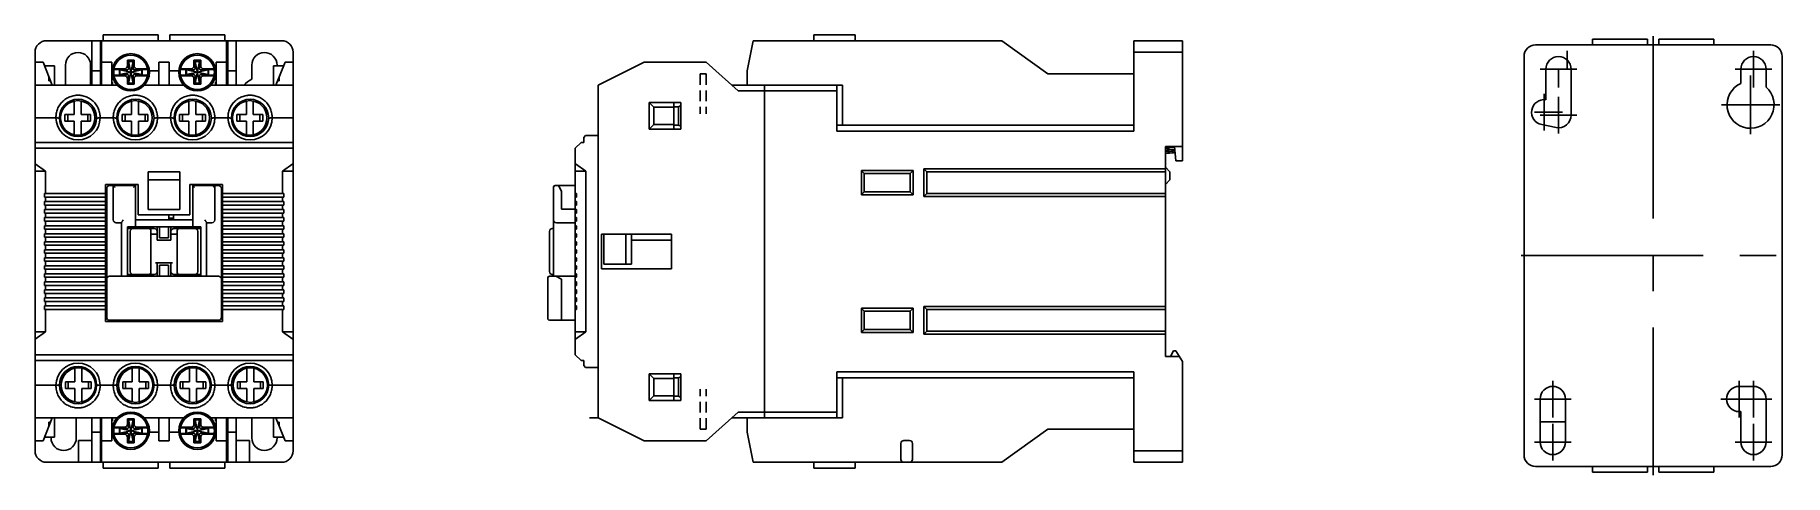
# Model space of a CAD drawing. Header units: millimetres. Extents: x -2525 to -2220, y -734 to -658.
import ezdxf

# ---------------------------------------------------------------- set-up
doc = ezdxf.new("R2010")
doc.units = ezdxf.units.MM
doc.linetypes.add('CENTER', pattern=[50.8, 31.75, -6.35, 6.35, -6.35])
doc.linetypes.add('HIDDEN', pattern=[9.525, 6.35, -3.175])

msp = doc.modelspace()

# ---------------------------------------------------------------- linework, layer by layer
at = {"linetype": 'Continuous'}
for p, q in [((-2523.47, -658.56), (-2482.47, -658.56)), ((-2515.57, -666.31), (-2515.57, -658.56)), ((-2514.07, -666.31), (-2514.07, -658.56)), ((-2513.87, -666.31), (-2513.87, -658.56)), ((-2513.57, -658.56), (-2513.57, -657.56)), ((-2513.57, -657.56), (-2503.97, -657.56)), ((-2503.97, -658.56), (-2503.97, -657.56)), ((-2501.97, -658.56), (-2501.97, -657.56)), ((-2501.97, -657.56), (-2492.37, -657.56)), ((-2492.37, -658.56), (-2492.37, -657.56)), ((-2492.07, -666.31), (-2492.07, -658.56)), ((-2491.87, -658.56), (-2491.87, -666.31)), ((-2490.37, -666.31), (-2490.37, -658.56)), ((-2401.26, -663.81), (-2400.26, -658.56)), ((-2400.26, -658.56), (-2356.86, -658.56)), ((-2389.66, -658.56), (-2389.66, -657.56)), ((-2389.66, -657.56), (-2382.46, -657.56)), ((-2382.46, -658.56), (-2382.46, -657.56)), ((-2356.86, -658.56), (-2348.86, -664.31)), ((-2333.86, -658.56), (-2325.36, -658.56)), ((-2333.86, -674.31), (-2333.86, -658.56)), ((-2325.36, -679.51), (-2325.36, -658.56)), ((-2253.9, -659.28), (-2253.9, -658.28)), ((-2244.3, -658.28), (-2253.9, -658.28)), ((-2244.3, -659.28), (-2244.3, -658.28)), ((-2242.3, -659.28), (-2242.3, -658.28)), ((-2232.7, -658.28), (-2242.3, -658.28)), ((-2232.7, -659.28), (-2232.7, -658.28)), ((-2525.47, -730.06), (-2525.47, -660.56)), ((-2513.87, -659.56), (-2514.07, -659.56)), ((-2509.37, -661.96), (-2509.37, -662.96)), ((-2509.17, -662.16), (-2509.37, -661.96)), ((-2508.17, -661.96), (-2509.37, -661.96)), ((-2509.17, -665.96), (-2508.37, -662.16)), ((-2509.17, -662.16), (-2509.17, -663.46)), ((-2508.37, -665.96), (-2509.17, -662.16)), ((-2508.37, -662.16), (-2509.17, -662.16)), ((-2508.37, -662.16), (-2508.17, -661.96)), ((-2508.37, -663.46), (-2508.37, -662.16)), ((-2508.17, -662.96), (-2508.17, -661.96)), ((-2497.77, -661.96), (-2497.77, -662.96)), ((-2497.57, -662.16), (-2497.77, -661.96)), ((-2496.57, -661.96), (-2497.77, -661.96)), ((-2497.57, -665.96), (-2496.77, -662.16)), ((-2497.57, -662.16), (-2497.57, -663.46)), ((-2496.77, -665.96), (-2497.57, -662.16)), ((-2496.77, -662.16), (-2497.57, -662.16)), ((-2496.77, -662.16), (-2496.57, -661.96)), ((-2496.77, -663.46), (-2496.77, -662.16)), ((-2496.57, -662.96), (-2496.57, -661.96)), ((-2491.87, -659.56), (-2492.07, -659.56)), ((-2480.47, -730.06), (-2480.47, -660.56)), ((-2333.86, -660.56), (-2325.36, -660.56)), ((-2265.8, -661.28), (-2265.8, -730.78)), ((-2222.8, -659.28), (-2263.8, -659.28)), ((-2220.8, -730.78), (-2220.8, -661.28)), ((-2525.47, -662.31), (-2524.07, -662.31)), ((-2522.47, -666.31), (-2524.07, -662.31)), ((-2522.07, -662.93), (-2523.83, -662.93)), ((-2523.07, -664.81), (-2523.07, -665.56)), ((-2522.07, -666.31), (-2522.07, -662.93)), ((-2520.17, -662.81), (-2520.17, -666.31)), ((-2515.77, -666.31), (-2515.77, -662.81)), ((-2514.07, -663.81), (-2515.57, -663.81)), ((-2513.87, -662.31), (-2512.07, -662.31)), ((-2512.07, -666.31), (-2512.07, -662.31)), ((-2512.07, -663.81), (-2512.01, -663.81)), ((-2511.7, -663.58), (-2510.75, -663.58)), ((-2511.7, -664.54), (-2510.75, -664.54)), ((-2511.36, -663.46), (-2509.88, -663.46)), ((-2509.88, -664.66), (-2511.36, -664.66)), ((-2510.75, -664.54), (-2510.75, -663.58)), ((-2510.67, -663.66), (-2510.75, -663.58)), ((-2510.67, -664.46), (-2510.75, -664.54)), ((-2510.67, -663.66), (-2510.67, -664.46)), ((-2510.67, -663.66), (-2506.87, -664.46)), ((-2510.67, -664.46), (-2506.87, -663.66)), ((-2509.38, -663.66), (-2510.67, -663.66)), ((-2510.67, -664.46), (-2509.38, -664.46)), ((-2509.37, -665.17), (-2509.37, -666.16)), ((-2509.17, -664.67), (-2509.17, -665.96)), ((-2508.37, -665.96), (-2508.37, -664.67)), ((-2506.87, -663.66), (-2508.17, -663.66)), ((-2508.17, -664.46), (-2506.87, -664.46)), ((-2508.17, -666.16), (-2508.17, -665.17)), ((-2507.67, -663.46), (-2506.19, -663.46)), ((-2506.19, -664.66), (-2507.67, -664.66)), ((-2506.87, -663.66), (-2506.79, -663.58)), ((-2506.87, -664.46), (-2506.87, -663.66)), ((-2506.87, -664.46), (-2506.79, -664.54)), ((-2506.79, -664.54), (-2506.79, -663.58)), ((-2506.79, -663.58), (-2505.84, -663.58)), ((-2506.79, -664.54), (-2505.84, -664.54)), ((-2505.53, -663.81), (-2503.87, -663.81)), ((-2503.87, -666.31), (-2503.87, -662.31)), ((-2503.87, -662.31), (-2502.07, -662.31)), ((-2502.07, -666.31), (-2502.07, -662.31)), ((-2502.07, -663.81), (-2500.41, -663.81)), ((-2500.1, -663.58), (-2499.15, -663.58)), ((-2500.1, -664.54), (-2499.15, -664.54)), ((-2499.76, -663.46), (-2498.28, -663.46)), ((-2498.28, -664.66), (-2499.76, -664.66)), ((-2499.15, -664.54), (-2499.15, -663.58)), ((-2499.07, -663.66), (-2499.15, -663.58)), ((-2499.07, -664.46), (-2499.15, -664.54)), ((-2499.07, -663.66), (-2499.07, -664.46)), ((-2499.07, -664.46), (-2495.27, -663.66)), ((-2497.78, -663.66), (-2499.07, -663.66)), ((-2499.07, -663.66), (-2495.27, -664.46)), ((-2499.07, -664.46), (-2497.78, -664.46)), ((-2497.77, -665.17), (-2497.77, -666.16)), ((-2497.57, -664.67), (-2497.57, -665.96)), ((-2496.77, -665.96), (-2496.77, -664.67)), ((-2495.27, -663.66), (-2496.57, -663.66)), ((-2496.57, -664.46), (-2495.27, -664.46)), ((-2496.57, -666.16), (-2496.57, -665.17)), ((-2496.07, -663.46), (-2494.59, -663.46)), ((-2494.59, -664.66), (-2496.07, -664.66)), ((-2495.27, -663.66), (-2495.19, -663.58)), ((-2495.27, -664.46), (-2495.27, -663.66)), ((-2495.27, -664.46), (-2495.19, -664.54)), ((-2495.19, -664.54), (-2495.19, -663.58)), ((-2495.19, -663.58), (-2494.24, -663.58)), ((-2495.19, -664.54), (-2494.24, -664.54)), ((-2493.93, -663.81), (-2493.87, -663.81)), ((-2493.87, -666.31), (-2493.87, -662.31)), ((-2493.87, -662.31), (-2492.07, -662.31)), ((-2490.37, -663.81), (-2491.87, -663.81)), ((-2487.67, -662.81), (-2487.67, -665.28)), ((-2483.87, -666.31), (-2483.87, -662.93)), ((-2482.12, -662.93), (-2483.87, -662.93)), ((-2483.47, -666.31), (-2481.87, -662.31)), ((-2483.27, -662.93), (-2483.27, -662.81)), ((-2482.87, -665.56), (-2482.87, -664.81)), ((-2481.87, -662.31), (-2480.47, -662.31)), ((-2427.26, -666.31), (-2419.26, -662.31)), ((-2419.26, -662.31), (-2408.46, -662.31)), ((-2402.83, -667.31), (-2408.46, -662.31)), ((-2401.26, -663.81), (-2401.26, -666.31)), ((-2333.86, -664.31), (-2348.86, -664.31)), ((-2262, -663.53), (-2262, -668.85)), ((-2257.6, -671.53), (-2257.6, -663.53)), ((-2228, -663.53), (-2228, -665.99)), ((-2223.6, -666.64), (-2223.6, -663.53)), ((-2525.47, -666.31), (-2511.12, -666.31)), ((-2523.07, -665.56), (-2522.77, -665.56)), ((-2512.07, -665.81), (-2511.97, -665.81)), ((-2511.97, -665.81), (-2511.97, -666.31)), ((-2509.17, -665.96), (-2509.37, -666.16)), ((-2509.37, -666.16), (-2508.17, -666.16)), ((-2509.17, -665.96), (-2508.37, -665.96)), ((-2508.37, -665.96), (-2508.17, -666.16)), ((-2506.43, -666.31), (-2499.52, -666.31)), ((-2497.57, -665.96), (-2497.77, -666.16)), ((-2497.77, -666.16), (-2496.57, -666.16)), ((-2497.57, -665.96), (-2496.77, -665.96)), ((-2496.77, -665.96), (-2496.57, -666.16)), ((-2494.83, -666.31), (-2480.47, -666.31)), ((-2493.97, -665.81), (-2493.97, -666.31)), ((-2493.97, -665.81), (-2493.87, -665.81)), ((-2483.17, -665.56), (-2482.87, -665.56)), ((-2427.26, -724.31), (-2427.26, -666.31)), ((-2403.96, -666.31), (-2384.66, -666.31)), ((-2402.83, -667.31), (-2385.66, -667.31)), ((-2398.26, -724.31), (-2398.26, -666.31)), ((-2385.66, -674.31), (-2385.66, -666.31)), ((-2384.66, -666.31), (-2384.66, -673.31)), ((-2520.89, -670.61), (-2520.67, -670.61)), ((-2520.57, -670.08), (-2520.57, -670.45)), ((-2518.62, -671.41), (-2518.62, -669.07)), ((-2517.42, -671.41), (-2517.42, -669.07)), ((-2515.47, -669.96), (-2515.47, -670.45)), ((-2515.06, -670.61), (-2515.37, -670.61)), ((-2510.89, -670.61), (-2510.67, -670.61)), ((-2510.57, -670.08), (-2510.57, -670.45)), ((-2508.62, -671.41), (-2508.62, -669.07)), ((-2507.42, -671.41), (-2507.42, -669.07)), ((-2505.47, -669.96), (-2505.47, -670.45)), ((-2505.06, -670.61), (-2505.37, -670.61)), ((-2500.89, -670.61), (-2500.67, -670.61)), ((-2500.57, -670.08), (-2500.57, -670.45)), ((-2498.62, -671.41), (-2498.62, -669.07)), ((-2497.42, -671.41), (-2497.42, -669.07)), ((-2495.47, -669.96), (-2495.47, -670.45)), ((-2495.06, -670.61), (-2495.37, -670.61)), ((-2490.89, -670.61), (-2490.67, -670.61)), ((-2490.57, -670.08), (-2490.57, -670.45)), ((-2488.62, -671.41), (-2488.62, -669.07)), ((-2487.42, -671.41), (-2487.42, -669.07)), ((-2485.47, -669.96), (-2485.47, -670.45)), ((-2485.06, -670.61), (-2485.37, -670.61)), ((-2418.36, -669.36), (-2418.36, -673.96)), ((-2417.56, -670.16), (-2418.36, -669.36)), ((-2412.86, -669.36), (-2418.36, -669.36)), ((-2417.56, -670.16), (-2417.56, -673.16)), ((-2417.56, -670.16), (-2414.06, -670.16)), ((-2414.06, -673.96), (-2414.06, -669.36)), ((-2413.26, -670.06), (-2414.06, -670.06)), ((-2413.26, -670.06), (-2412.86, -669.86)), ((-2413.26, -673.26), (-2413.26, -670.06)), ((-2412.86, -673.96), (-2412.86, -669.36)), ((-2525.47, -672.01), (-2521.82, -672.01)), ((-2520.89, -673.41), (-2520.67, -673.41)), ((-2520.57, -673.58), (-2520.57, -673.95)), ((-2520.27, -671.41), (-2520.27, -672.61)), ((-2518.62, -671.41), (-2520.27, -671.41)), ((-2518.62, -672.61), (-2520.27, -672.61)), ((-2519.77, -672.61), (-2519.77, -671.41)), ((-2518.62, -674.95), (-2518.62, -672.61)), ((-2515.77, -671.41), (-2517.42, -671.41)), ((-2517.42, -674.95), (-2517.42, -672.61)), ((-2515.77, -672.61), (-2517.42, -672.61)), ((-2516.27, -672.61), (-2516.27, -671.41)), ((-2515.77, -671.41), (-2515.77, -672.61)), ((-2515.47, -673.58), (-2515.47, -674.07)), ((-2515.05, -673.41), (-2515.37, -673.41)), ((-2514.12, -672.01), (-2511.82, -672.01)), ((-2510.89, -673.41), (-2510.67, -673.41)), ((-2510.57, -673.58), (-2510.57, -673.95)), ((-2510.27, -671.41), (-2510.27, -672.61)), ((-2508.62, -671.41), (-2510.27, -671.41)), ((-2508.62, -672.61), (-2510.27, -672.61)), ((-2509.77, -672.61), (-2509.77, -671.41)), ((-2508.62, -674.95), (-2508.62, -672.61)), ((-2505.77, -671.41), (-2507.42, -671.41)), ((-2507.42, -674.95), (-2507.42, -672.61)), ((-2505.77, -672.61), (-2507.42, -672.61)), ((-2506.27, -672.61), (-2506.27, -671.41)), ((-2505.77, -671.41), (-2505.77, -672.61)), ((-2505.47, -673.58), (-2505.47, -674.07)), ((-2505.05, -673.41), (-2505.37, -673.41)), ((-2504.12, -672.01), (-2501.82, -672.01)), ((-2500.89, -673.41), (-2500.67, -673.41)), ((-2500.57, -673.58), (-2500.57, -673.95)), ((-2500.27, -671.41), (-2500.27, -672.61)), ((-2498.62, -671.41), (-2500.27, -671.41)), ((-2498.62, -672.61), (-2500.27, -672.61)), ((-2499.77, -672.61), (-2499.77, -671.41)), ((-2498.62, -674.95), (-2498.62, -672.61)), ((-2495.77, -671.41), (-2497.42, -671.41)), ((-2497.42, -674.95), (-2497.42, -672.61)), ((-2495.77, -672.61), (-2497.42, -672.61)), ((-2496.27, -672.61), (-2496.27, -671.41)), ((-2495.77, -671.41), (-2495.77, -672.61)), ((-2495.47, -673.58), (-2495.47, -674.07)), ((-2495.05, -673.41), (-2495.37, -673.41)), ((-2494.12, -672.01), (-2491.82, -672.01)), ((-2490.89, -673.41), (-2490.67, -673.41)), ((-2490.57, -673.58), (-2490.57, -673.95)), ((-2490.27, -671.41), (-2490.27, -672.61)), ((-2488.62, -671.41), (-2490.27, -671.41)), ((-2488.62, -672.61), (-2490.27, -672.61)), ((-2489.77, -672.61), (-2489.77, -671.41)), ((-2488.62, -674.95), (-2488.62, -672.61)), ((-2485.77, -671.41), (-2487.42, -671.41)), ((-2487.42, -674.95), (-2487.42, -672.61)), ((-2485.77, -672.61), (-2487.42, -672.61)), ((-2486.27, -672.61), (-2486.27, -671.41)), ((-2485.77, -671.41), (-2485.77, -672.61)), ((-2485.47, -673.58), (-2485.47, -674.07)), ((-2485.05, -673.41), (-2485.37, -673.41)), ((-2484.12, -672.01), (-2480.47, -672.01)), ((-2418.36, -673.96), (-2417.56, -673.16)), ((-2418.36, -673.96), (-2412.86, -673.96)), ((-2417.56, -673.16), (-2414.06, -673.16)), ((-2413.26, -673.26), (-2414.06, -673.26)), ((-2412.86, -673.46), (-2413.26, -673.26)), ((-2385.66, -673.31), (-2333.86, -673.31)), ((-2385.66, -674.31), (-2333.86, -674.31)), ((-2262.73, -673.18), (-2260.23, -673.68)), ((-2525.47, -676.31), (-2480.47, -676.31)), ((-2525.47, -677.31), (-2480.47, -677.31)), ((-2328.36, -677.01), (-2325.36, -677.01)), ((-2328.36, -713.61), (-2328.36, -677.01)), ((-2326.54, -679.51), (-2326.76, -677.01)), ((-2525.47, -680.01), (-2525.46, -680.01)), ((-2525.46, -680.01), (-2523.63, -681.3)), ((-2482.31, -681.3), (-2480.49, -680.01)), ((-2480.49, -680.01), (-2480.47, -680.01)), ((-2325.36, -679.51), (-2326.54, -679.51)), ((-2523.63, -681.3), (-2525.47, -681.3)), ((-2480.47, -681.3), (-2482.31, -681.3)), ((-2381.36, -685.41), (-2381.36, -681.21)), ((-2381.36, -681.21), (-2372.36, -681.21)), ((-2380.86, -681.71), (-2381.36, -681.21)), ((-2380.86, -684.91), (-2380.86, -681.71)), ((-2380.86, -681.71), (-2372.86, -681.71)), ((-2372.86, -681.71), (-2372.36, -681.21)), ((-2372.86, -681.71), (-2372.86, -684.91)), ((-2372.36, -681.21), (-2372.36, -685.41)), ((-2370.46, -685.71), (-2370.46, -680.91)), ((-2370.46, -680.91), (-2328.36, -680.91)), ((-2369.96, -681.41), (-2370.46, -680.91)), ((-2369.96, -685.21), (-2369.96, -681.41)), ((-2369.96, -681.41), (-2328.36, -681.41)), ((-2327.56, -681.41), (-2328.36, -680.61)), ((-2328.36, -683.61), (-2327.56, -682.81)), ((-2327.56, -681.41), (-2327.56, -682.81)), ((-2380.86, -684.91), (-2381.36, -685.41)), ((-2372.36, -685.41), (-2381.36, -685.41)), ((-2372.86, -684.91), (-2380.86, -684.91)), ((-2372.86, -684.91), (-2372.36, -685.41)), ((-2369.96, -685.21), (-2370.46, -685.71)), ((-2328.36, -685.71), (-2370.46, -685.71)), ((-2328.36, -685.21), (-2369.96, -685.21)), ((-2426.66, -692.31), (-2426.66, -698.31)), ((-2414.46, -692.31), (-2426.66, -692.31)), ((-2426.26, -697.51), (-2426.26, -692.31)), ((-2422.46, -692.31), (-2422.46, -697.51)), ((-2421.46, -697.51), (-2421.46, -692.31)), ((-2414.46, -698.31), (-2414.46, -692.31)), ((-2414.46, -693.31), (-2421.46, -693.31)), ((-2426.66, -698.31), (-2414.46, -698.31)), ((-2426.26, -697.51), (-2421.46, -697.51)), ((-2370.46, -704.91), (-2328.36, -704.91)), ((-2369.96, -705.41), (-2370.46, -704.91)), ((-2370.46, -709.71), (-2370.46, -704.91)), ((-2381.36, -705.21), (-2372.36, -705.21)), ((-2380.86, -705.71), (-2381.36, -705.21)), ((-2381.36, -709.41), (-2381.36, -705.21)), ((-2380.86, -705.71), (-2372.86, -705.71)), ((-2380.86, -708.91), (-2380.86, -705.71)), ((-2372.86, -705.71), (-2372.36, -705.21)), ((-2372.86, -705.71), (-2372.86, -708.91)), ((-2372.36, -705.21), (-2372.36, -709.41)), ((-2369.96, -705.41), (-2328.36, -705.41)), ((-2369.96, -709.21), (-2369.96, -705.41)), ((-2525.47, -709.32), (-2523.63, -709.32)), ((-2525.47, -710.61), (-2525.46, -710.61)), ((-2523.63, -709.32), (-2525.46, -710.61)), ((-2482.31, -709.32), (-2480.47, -709.32)), ((-2480.49, -710.61), (-2482.31, -709.32)), ((-2480.49, -710.61), (-2480.47, -710.61)), ((-2380.86, -708.91), (-2381.36, -709.41)), ((-2372.36, -709.41), (-2381.36, -709.41)), ((-2372.86, -708.91), (-2380.86, -708.91)), ((-2372.86, -708.91), (-2372.36, -709.41)), ((-2369.96, -709.21), (-2370.46, -709.71)), ((-2328.36, -709.71), (-2370.46, -709.71)), ((-2328.36, -709.21), (-2369.96, -709.21)), ((-2525.47, -713.31), (-2480.47, -713.31)), ((-2325.93, -713.61), (-2328.36, -713.61)), ((-2327.46, -713.61), (-2326.96, -712.61)), ((-2326.96, -712.61), (-2326.56, -712.61)), ((-2326.56, -712.61), (-2325.36, -714.51)), ((-2525.47, -714.31), (-2480.47, -714.31)), ((-2520.47, -716.56), (-2520.47, -717.05)), ((-2518.52, -718.01), (-2518.52, -715.67)), ((-2517.32, -718.01), (-2517.32, -715.67)), ((-2515.37, -716.68), (-2515.37, -717.05)), ((-2510.47, -716.56), (-2510.47, -717.05)), ((-2508.52, -718.01), (-2508.52, -715.67)), ((-2507.32, -718.01), (-2507.32, -715.67)), ((-2505.37, -716.68), (-2505.37, -717.05)), ((-2500.47, -716.56), (-2500.47, -717.05)), ((-2498.52, -718.01), (-2498.52, -715.67)), ((-2497.32, -718.01), (-2497.32, -715.67)), ((-2495.37, -716.68), (-2495.37, -717.05)), ((-2490.47, -716.56), (-2490.47, -717.05)), ((-2488.52, -718.01), (-2488.52, -715.67)), ((-2487.32, -718.01), (-2487.32, -715.67)), ((-2485.37, -716.68), (-2485.37, -717.05)), ((-2417.56, -717.46), (-2418.36, -716.66)), ((-2418.36, -716.66), (-2418.36, -721.26)), ((-2412.86, -716.66), (-2418.36, -716.66)), ((-2414.06, -721.26), (-2414.06, -716.66)), ((-2412.86, -721.26), (-2412.86, -716.66)), ((-2333.86, -716.31), (-2385.66, -716.31)), ((-2385.66, -724.31), (-2385.66, -716.31)), ((-2333.86, -732.06), (-2333.86, -716.31)), ((-2325.36, -732.06), (-2325.36, -714.51)), ((-2525.47, -718.61), (-2521.82, -718.61)), ((-2520.89, -717.21), (-2520.57, -717.21)), ((-2520.89, -720.01), (-2520.57, -720.01)), ((-2520.47, -720.18), (-2520.47, -720.66)), ((-2518.52, -718.01), (-2520.17, -718.01)), ((-2520.17, -718.01), (-2520.17, -719.21)), ((-2518.52, -719.21), (-2520.17, -719.21)), ((-2519.67, -719.21), (-2519.67, -718.01)), ((-2518.52, -721.55), (-2518.52, -719.21)), ((-2515.67, -718.01), (-2517.32, -718.01)), ((-2515.67, -719.21), (-2517.32, -719.21)), ((-2517.32, -721.55), (-2517.32, -719.21)), ((-2516.17, -719.21), (-2516.17, -718.01)), ((-2515.67, -718.01), (-2515.67, -719.21)), ((-2515.37, -720.18), (-2515.37, -720.54)), ((-2515.05, -717.21), (-2515.27, -717.21)), ((-2515.06, -720.01), (-2515.27, -720.01)), ((-2514.12, -718.61), (-2511.82, -718.61)), ((-2510.89, -717.21), (-2510.57, -717.21)), ((-2510.89, -720.01), (-2510.57, -720.01)), ((-2510.47, -720.18), (-2510.47, -720.66)), ((-2508.52, -718.01), (-2510.17, -718.01)), ((-2510.17, -718.01), (-2510.17, -719.21)), ((-2508.52, -719.21), (-2510.17, -719.21)), ((-2509.67, -719.21), (-2509.67, -718.01)), ((-2508.52, -721.55), (-2508.52, -719.21)), ((-2505.67, -718.01), (-2507.32, -718.01)), ((-2505.67, -719.21), (-2507.32, -719.21)), ((-2507.32, -721.55), (-2507.32, -719.21)), ((-2506.17, -719.21), (-2506.17, -718.01)), ((-2505.67, -718.01), (-2505.67, -719.21)), ((-2505.37, -720.18), (-2505.37, -720.54)), ((-2505.05, -717.21), (-2505.27, -717.21)), ((-2505.06, -720.01), (-2505.27, -720.01)), ((-2504.12, -718.61), (-2501.82, -718.61)), ((-2500.89, -717.21), (-2500.57, -717.21)), ((-2500.89, -720.01), (-2500.57, -720.01)), ((-2500.47, -720.18), (-2500.47, -720.66)), ((-2498.52, -718.01), (-2500.17, -718.01)), ((-2500.17, -718.01), (-2500.17, -719.21)), ((-2498.52, -719.21), (-2500.17, -719.21)), ((-2499.67, -719.21), (-2499.67, -718.01)), ((-2498.52, -721.55), (-2498.52, -719.21)), ((-2495.67, -718.01), (-2497.32, -718.01)), ((-2495.67, -719.21), (-2497.32, -719.21)), ((-2497.32, -721.55), (-2497.32, -719.21)), ((-2496.17, -719.21), (-2496.17, -718.01)), ((-2495.67, -718.01), (-2495.67, -719.21)), ((-2495.37, -720.18), (-2495.37, -720.54)), ((-2495.05, -717.21), (-2495.27, -717.21)), ((-2495.06, -720.01), (-2495.27, -720.01)), ((-2494.12, -718.61), (-2491.82, -718.61)), ((-2490.89, -717.21), (-2490.57, -717.21)), ((-2490.89, -720.01), (-2490.57, -720.01)), ((-2490.47, -720.18), (-2490.47, -720.66)), ((-2488.52, -718.01), (-2490.17, -718.01)), ((-2490.17, -718.01), (-2490.17, -719.21)), ((-2488.52, -719.21), (-2490.17, -719.21)), ((-2489.67, -719.21), (-2489.67, -718.01)), ((-2488.52, -721.55), (-2488.52, -719.21)), ((-2485.67, -718.01), (-2487.32, -718.01)), ((-2485.67, -719.21), (-2487.32, -719.21)), ((-2487.32, -721.55), (-2487.32, -719.21)), ((-2486.17, -719.21), (-2486.17, -718.01)), ((-2485.67, -718.01), (-2485.67, -719.21)), ((-2485.37, -720.18), (-2485.37, -720.54)), ((-2485.05, -717.21), (-2485.27, -717.21)), ((-2485.06, -720.01), (-2485.27, -720.01)), ((-2484.12, -718.61), (-2480.47, -718.61)), ((-2417.56, -717.46), (-2417.56, -720.46)), ((-2417.56, -717.46), (-2414.06, -717.46)), ((-2413.26, -717.36), (-2414.06, -717.36)), ((-2413.26, -717.36), (-2412.86, -717.16)), ((-2413.26, -720.56), (-2413.26, -717.36)), ((-2333.86, -717.31), (-2385.66, -717.31)), ((-2384.66, -717.31), (-2384.66, -724.31)), ((-2225.8, -718.83), (-2228.3, -718.83)), ((-2418.36, -721.26), (-2417.56, -720.46)), ((-2418.36, -721.26), (-2412.86, -721.26)), ((-2417.56, -720.46), (-2414.06, -720.46)), ((-2413.26, -720.56), (-2414.06, -720.56)), ((-2412.86, -720.76), (-2413.26, -720.56)), ((-2263, -721.03), (-2263, -728.53)), ((-2258.6, -728.53), (-2258.6, -721.03)), ((-2228.3, -723.23), (-2228, -723.23)), ((-2228, -723.23), (-2228, -728.53)), ((-2223.6, -728.53), (-2223.6, -721.03)), ((-2525.47, -724.31), (-2511.12, -724.31)), ((-2524.07, -728.31), (-2522.47, -724.31)), ((-2522.77, -725.06), (-2523.07, -725.06)), ((-2523.07, -725.06), (-2523.07, -725.81)), ((-2522.07, -727.7), (-2522.07, -724.31)), ((-2518.27, -727.81), (-2518.27, -724.31)), ((-2515.57, -732.06), (-2515.57, -724.31)), ((-2514.07, -732.06), (-2514.07, -724.31)), ((-2513.87, -732.06), (-2513.87, -724.31)), ((-2512.07, -728.31), (-2512.07, -724.31)), ((-2511.97, -724.81), (-2512.07, -724.81)), ((-2511.97, -724.81), (-2511.97, -724.31)), ((-2511.7, -726.08), (-2510.75, -726.08)), ((-2511.36, -725.96), (-2509.88, -725.96)), ((-2510.67, -726.16), (-2510.75, -726.08)), ((-2510.75, -727.04), (-2510.75, -726.08)), ((-2509.38, -726.16), (-2510.67, -726.16)), ((-2510.67, -726.16), (-2506.87, -726.96)), ((-2510.67, -726.96), (-2506.87, -726.16)), ((-2510.67, -726.16), (-2510.67, -726.96)), ((-2508.17, -724.46), (-2509.37, -724.46)), ((-2509.17, -724.66), (-2509.37, -724.46)), ((-2509.37, -724.46), (-2509.37, -725.46)), ((-2508.37, -724.66), (-2509.17, -724.66)), ((-2508.37, -728.46), (-2509.17, -724.66)), ((-2509.17, -724.66), (-2509.17, -725.96)), ((-2509.17, -728.46), (-2508.37, -724.66)), ((-2508.37, -724.66), (-2508.17, -724.46)), ((-2508.37, -725.96), (-2508.37, -724.66)), ((-2508.17, -725.46), (-2508.17, -724.46)), ((-2506.87, -726.16), (-2508.17, -726.16)), ((-2507.67, -725.96), (-2506.19, -725.96)), ((-2506.87, -726.16), (-2506.79, -726.08)), ((-2506.87, -726.96), (-2506.87, -726.16)), ((-2506.79, -726.08), (-2505.84, -726.08)), ((-2506.79, -727.04), (-2506.79, -726.08)), ((-2506.43, -724.31), (-2499.52, -724.31)), ((-2503.87, -728.31), (-2503.87, -724.31)), ((-2502.07, -728.31), (-2502.07, -724.31)), ((-2500.1, -726.08), (-2499.15, -726.08)), ((-2499.76, -725.96), (-2498.28, -725.96)), ((-2499.07, -726.16), (-2499.15, -726.08)), ((-2499.15, -727.04), (-2499.15, -726.08)), ((-2499.07, -726.96), (-2495.27, -726.16)), ((-2497.78, -726.16), (-2499.07, -726.16)), ((-2499.07, -726.16), (-2495.27, -726.96)), ((-2499.07, -726.16), (-2499.07, -726.96)), ((-2496.57, -724.46), (-2497.77, -724.46)), ((-2497.57, -724.66), (-2497.77, -724.46)), ((-2497.77, -724.46), (-2497.77, -725.46)), ((-2496.77, -724.66), (-2497.57, -724.66)), ((-2496.77, -728.46), (-2497.57, -724.66)), ((-2497.57, -724.66), (-2497.57, -725.96)), ((-2497.57, -728.46), (-2496.77, -724.66)), ((-2496.77, -724.66), (-2496.57, -724.46)), ((-2496.77, -725.96), (-2496.77, -724.66)), ((-2496.57, -725.46), (-2496.57, -724.46)), ((-2495.27, -726.16), (-2496.57, -726.16)), ((-2496.07, -725.96), (-2494.59, -725.96)), ((-2495.27, -726.16), (-2495.19, -726.08)), ((-2495.27, -726.96), (-2495.27, -726.16)), ((-2495.19, -726.08), (-2494.24, -726.08)), ((-2495.19, -727.04), (-2495.19, -726.08)), ((-2494.83, -724.31), (-2480.47, -724.31)), ((-2493.97, -724.81), (-2493.97, -724.31)), ((-2493.87, -724.81), (-2493.97, -724.81)), ((-2493.87, -728.31), (-2493.87, -724.31)), ((-2492.07, -732.06), (-2492.07, -724.31)), ((-2491.87, -732.06), (-2491.87, -724.31)), ((-2490.37, -732.06), (-2490.37, -724.31)), ((-2487.67, -724.31), (-2487.67, -727.81)), ((-2483.87, -727.7), (-2483.87, -724.31)), ((-2481.87, -728.31), (-2483.47, -724.31)), ((-2482.87, -725.06), (-2483.17, -725.06)), ((-2482.87, -725.81), (-2482.87, -725.06)), ((-2428.75, -724.31), (-2427.26, -724.31)), ((-2419.26, -728.31), (-2427.26, -724.31)), ((-2408.46, -728.31), (-2402.83, -723.31)), ((-2403.96, -724.31), (-2384.66, -724.31)), ((-2402.83, -723.31), (-2385.66, -723.31)), ((-2401.26, -726.81), (-2401.26, -724.31)), ((-2263, -725.03), (-2258.6, -725.03)), ((-2525.47, -728.31), (-2524.07, -728.31)), ((-2523.83, -727.7), (-2522.07, -727.7)), ((-2522.67, -727.7), (-2522.67, -727.81)), ((-2517.87, -728.26), (-2515.57, -728.26)), ((-2517.87, -732.06), (-2517.87, -728.26)), ((-2514.07, -726.81), (-2515.57, -726.81)), ((-2513.87, -728.31), (-2512.07, -728.31)), ((-2512.07, -726.81), (-2512.01, -726.81)), ((-2511.7, -727.04), (-2510.75, -727.04)), ((-2509.88, -727.16), (-2511.36, -727.16)), ((-2510.67, -726.96), (-2510.75, -727.04)), ((-2510.67, -726.96), (-2509.38, -726.96)), ((-2509.37, -727.67), (-2509.37, -728.66)), ((-2509.17, -728.46), (-2509.37, -728.66)), ((-2509.37, -728.66), (-2508.17, -728.66)), ((-2509.17, -727.17), (-2509.17, -728.46)), ((-2509.17, -728.46), (-2508.37, -728.46)), ((-2508.37, -728.46), (-2508.37, -727.17)), ((-2508.37, -728.46), (-2508.17, -728.66)), ((-2508.17, -726.96), (-2506.87, -726.96)), ((-2508.17, -728.66), (-2508.17, -727.67)), ((-2506.19, -727.16), (-2507.67, -727.16)), ((-2506.87, -726.96), (-2506.79, -727.04)), ((-2506.79, -727.04), (-2505.84, -727.04)), ((-2505.53, -726.81), (-2503.87, -726.81)), ((-2503.87, -728.31), (-2502.07, -728.31)), ((-2502.07, -726.81), (-2500.41, -726.81)), ((-2500.1, -727.04), (-2499.15, -727.04)), ((-2498.28, -727.16), (-2499.76, -727.16)), ((-2499.07, -726.96), (-2499.15, -727.04)), ((-2499.07, -726.96), (-2497.78, -726.96)), ((-2497.77, -727.67), (-2497.77, -728.66)), ((-2497.57, -728.46), (-2497.77, -728.66)), ((-2497.77, -728.66), (-2496.57, -728.66)), ((-2497.57, -727.17), (-2497.57, -728.46)), ((-2497.57, -728.46), (-2496.77, -728.46)), ((-2496.77, -728.46), (-2496.77, -727.17)), ((-2496.77, -728.46), (-2496.57, -728.66)), ((-2496.57, -726.96), (-2495.27, -726.96)), ((-2496.57, -728.66), (-2496.57, -727.67)), ((-2494.59, -727.16), (-2496.07, -727.16)), ((-2495.27, -726.96), (-2495.19, -727.04)), ((-2495.19, -727.04), (-2494.24, -727.04)), ((-2493.93, -726.81), (-2493.87, -726.81)), ((-2493.87, -728.31), (-2492.07, -728.31)), ((-2490.37, -726.81), (-2491.87, -726.81)), ((-2488.07, -728.26), (-2490.37, -728.26)), ((-2488.07, -728.26), (-2488.07, -732.06)), ((-2483.87, -727.7), (-2482.12, -727.7)), ((-2483.27, -727.81), (-2483.27, -727.7)), ((-2481.87, -728.31), (-2480.47, -728.31)), ((-2408.46, -728.31), (-2419.26, -728.31)), ((-2400.26, -732.06), (-2401.26, -726.81)), ((-2374.46, -731.56), (-2374.46, -728.76)), ((-2373.96, -728.26), (-2372.96, -728.26)), ((-2372.46, -728.76), (-2372.46, -731.56)), ((-2348.86, -726.31), (-2356.86, -732.06)), ((-2333.86, -726.31), (-2348.86, -726.31)), ((-2523.47, -732.06), (-2482.47, -732.06)), ((-2513.87, -731.06), (-2514.07, -731.06)), ((-2513.57, -732.06), (-2513.57, -733.06)), ((-2503.97, -732.06), (-2503.97, -733.06)), ((-2501.97, -732.06), (-2501.97, -733.06)), ((-2492.37, -732.06), (-2492.37, -733.06)), ((-2491.87, -731.06), (-2492.07, -731.06)), ((-2356.86, -732.06), (-2400.26, -732.06)), ((-2389.66, -732.06), (-2389.66, -733.06)), ((-2382.46, -732.06), (-2382.46, -733.06)), ((-2333.86, -730.06), (-2325.36, -730.06)), ((-2333.86, -732.06), (-2325.36, -732.06)), ((-2503.97, -733.06), (-2513.57, -733.06)), ((-2492.37, -733.06), (-2501.97, -733.06)), ((-2382.46, -733.06), (-2389.66, -733.06)), ((-2263.8, -732.78), (-2222.8, -732.78)), ((-2253.9, -732.78), (-2253.9, -733.78)), ((-2253.9, -733.78), (-2244.3, -733.78)), ((-2244.3, -732.78), (-2244.3, -733.78)), ((-2242.3, -732.78), (-2242.3, -733.78)), ((-2242.3, -733.78), (-2232.7, -733.78)), ((-2232.7, -732.78), (-2232.7, -733.78))]:
    msp.add_line(p, q, dxfattribs=at)
at = {"linetype": 'CENTER'}
for p, q in [((-2243.3, -657.78), (-2243.3, -734.28)), ((-2258.3, -663.53), (-2258.3, -660.33)), ((-2225.8, -663.53), (-2225.8, -660.33)), ((-2259.8, -663.53), (-2263, -663.53)), ((-2259.8, -663.53), (-2259.8, -666.73)), ((-2259.8, -663.53), (-2256.6, -663.53)), ((-2225.8, -663.53), (-2229, -663.53)), ((-2226.3, -669.73), (-2226.3, -664.63)), ((-2225.8, -663.53), (-2225.8, -666.73)), ((-2225.8, -663.53), (-2222.6, -663.53)), ((-2262.3, -671.03), (-2262.3, -667.83)), ((-2260.8, -671.03), (-2264, -671.03)), ((-2262.3, -671.03), (-2262.3, -674.23)), ((-2262.3, -671.03), (-2259.1, -671.03)), ((-2259.8, -671.53), (-2259.8, -668.33)), ((-2226.3, -669.73), (-2231.4, -669.73)), ((-2226.3, -669.73), (-2226.3, -674.83)), ((-2226.3, -669.73), (-2221.2, -669.73)), ((-2259.8, -671.53), (-2263, -671.53)), ((-2259.8, -671.53), (-2259.8, -674.73)), ((-2259.8, -671.53), (-2256.6, -671.53)), ((-2266.3, -696.03), (-2220.3, -696.03)), ((-2260.8, -721.03), (-2260.8, -717.83)), ((-2228.3, -721.03), (-2228.3, -717.83)), ((-2225.8, -721.03), (-2225.8, -717.83)), ((-2260.8, -721.03), (-2264, -721.03)), ((-2260.8, -721.03), (-2257.6, -721.03)), ((-2260.8, -721.03), (-2260.8, -724.23)), ((-2229, -721.03), (-2231.5, -721.03)), ((-2228.3, -721.03), (-2229, -721.03)), ((-2228.3, -721.03), (-2225.1, -721.03)), ((-2228.3, -721.03), (-2228.3, -724.23)), ((-2225.8, -721.03), (-2225.8, -724.23)), ((-2225.1, -721.03), (-2222.6, -721.03)), ((-2260.8, -728.53), (-2260.8, -725.33)), ((-2225.8, -728.53), (-2225.8, -725.33)), ((-2260.8, -728.53), (-2264, -728.53)), ((-2260.8, -728.53), (-2257.6, -728.53)), ((-2260.8, -728.53), (-2260.8, -731.73)), ((-2225.8, -728.53), (-2229, -728.53)), ((-2225.8, -728.53), (-2222.6, -728.53)), ((-2225.8, -728.53), (-2225.8, -731.73))]:
    msp.add_line(p, q, dxfattribs=at)
at = {"color": 7, "linetype": 'Continuous'}
for p, q in [((-2480.47, -664.51), (-2480.47, -663.81)), ((-2480.47, -664.81), (-2480.47, -664.51)), ((-2480.47, -668.31), (-2480.47, -664.81)), ((-2480.47, -668.31), (-2480.47, -674.31)), ((-2427.26, -724.31), (-2427.26, -666.31)), ((-2480.47, -679.31), (-2480.47, -674.31)), ((-2430.26, -676.31), (-2431.26, -677.31)), ((-2431.26, -713.31), (-2431.26, -677.31)), ((-2429.76, -676.31), (-2430.26, -676.31)), ((-2429.46, -675.11), (-2429.76, -675.41)), ((-2429.76, -676.31), (-2429.76, -675.41)), ((-2427.26, -675.11), (-2429.46, -675.11)), ((-2480.47, -680.31), (-2480.47, -679.31)), ((-2480.47, -710.31), (-2480.47, -680.31)), ((-2431.26, -680.01), (-2431.24, -680.01)), ((-2431.24, -680.01), (-2429.42, -681.3)), ((-2523.63, -681.3), (-2523.63, -685.21)), ((-2505.72, -688.01), (-2505.72, -681.41)), ((-2505.72, -681.41), (-2500.22, -681.41)), ((-2505.72, -682.81), (-2500.22, -682.81)), ((-2500.22, -681.41), (-2500.22, -688.01)), ((-2482.31, -681.3), (-2482.31, -685.21)), ((-2429.42, -681.3), (-2431.26, -681.3)), ((-2429.42, -681.3), (-2429.42, -709.32)), ((-2523.83, -685.81), (-2523.83, -685.21)), ((-2523.83, -685.21), (-2513.17, -685.21)), ((-2523.83, -685.81), (-2513.17, -685.81)), ((-2523.83, -687.21), (-2523.83, -686.61)), ((-2523.83, -686.61), (-2513.17, -686.61)), ((-2523.63, -685.81), (-2523.63, -686.61)), ((-2513.17, -707.51), (-2513.17, -683.61)), ((-2507.47, -683.61), (-2513.17, -683.61)), ((-2512.97, -684.31), (-2512.97, -706.81)), ((-2512.47, -683.81), (-2507.97, -683.81)), ((-2511.82, -683.81), (-2511.82, -689.81)), ((-2507.97, -683.61), (-2507.97, -691.01)), ((-2507.47, -688.91), (-2507.47, -683.61)), ((-2498.47, -683.61), (-2498.47, -688.91)), ((-2492.77, -683.61), (-2498.47, -683.61)), ((-2497.97, -691.01), (-2497.97, -683.61)), ((-2497.97, -683.81), (-2493.47, -683.81)), ((-2494.12, -689.81), (-2494.12, -683.81)), ((-2492.97, -706.81), (-2492.97, -684.31)), ((-2492.77, -707.51), (-2492.77, -683.61)), ((-2492.77, -685.21), (-2482.11, -685.21)), ((-2492.77, -685.81), (-2482.11, -685.81)), ((-2492.77, -686.61), (-2482.11, -686.61)), ((-2482.31, -685.81), (-2482.31, -686.61)), ((-2482.11, -685.81), (-2482.11, -685.21)), ((-2482.11, -687.21), (-2482.11, -686.61)), ((-2435.06, -699.61), (-2435.06, -684.11)), ((-2434.76, -683.81), (-2431.26, -683.81)), ((-2433.66, -684.81), (-2434.16, -683.81)), ((-2433.66, -684.81), (-2433.66, -687.91)), ((-2431.26, -685.21), (-2431.06, -685.21)), ((-2431.26, -685.81), (-2431.06, -685.81)), ((-2431.26, -686.61), (-2431.06, -686.61)), ((-2431.06, -685.81), (-2431.06, -685.21)), ((-2431.06, -687.21), (-2431.06, -686.61)), ((-2523.83, -687.21), (-2513.17, -687.21)), ((-2523.83, -688.61), (-2523.83, -688.01)), ((-2523.83, -688.01), (-2513.17, -688.01)), ((-2523.83, -688.61), (-2513.17, -688.61)), ((-2523.83, -690.01), (-2523.83, -689.41)), ((-2523.83, -689.41), (-2513.17, -689.41)), ((-2523.63, -687.21), (-2523.63, -688.01)), ((-2523.63, -688.61), (-2523.63, -689.41)), ((-2498.47, -688.91), (-2507.47, -688.91)), ((-2505.72, -688.01), (-2500.22, -688.01)), ((-2502.12, -689.81), (-2502.12, -688.91)), ((-2502.12, -689.51), (-2501.32, -689.51)), ((-2501.32, -689.81), (-2501.32, -688.91)), ((-2492.77, -687.21), (-2482.11, -687.21)), ((-2492.77, -688.01), (-2482.11, -688.01)), ((-2492.77, -688.61), (-2482.11, -688.61)), ((-2492.77, -689.41), (-2482.11, -689.41)), ((-2482.31, -687.21), (-2482.31, -688.01)), ((-2482.31, -688.61), (-2482.31, -689.41)), ((-2482.11, -688.61), (-2482.11, -688.01)), ((-2482.11, -690.01), (-2482.11, -689.41)), ((-2431.26, -687.91), (-2433.66, -687.91)), ((-2431.26, -687.21), (-2431.06, -687.21)), ((-2431.26, -688.01), (-2431.06, -688.01)), ((-2431.26, -688.61), (-2431.06, -688.61)), ((-2431.26, -689.41), (-2431.06, -689.41)), ((-2431.06, -688.61), (-2431.06, -688.01)), ((-2431.06, -690.01), (-2431.06, -689.41)), ((-2523.83, -690.01), (-2513.17, -690.01)), ((-2523.83, -691.41), (-2523.83, -690.81)), ((-2523.83, -690.81), (-2513.17, -690.81)), ((-2523.83, -691.41), (-2513.17, -691.41)), ((-2523.83, -692.81), (-2523.83, -692.21)), ((-2523.83, -692.21), (-2513.17, -692.21)), ((-2523.63, -690.01), (-2523.63, -690.81)), ((-2523.63, -691.41), (-2523.63, -692.21)), ((-2510.37, -690.31), (-2511.32, -690.31)), ((-2510.37, -690.27), (-2510.37, -699.61)), ((-2509.37, -691.01), (-2509.37, -699.61)), ((-2509.37, -691.01), (-2496.57, -691.01)), ((-2509.37, -691.31), (-2504.67, -691.31)), ((-2508.87, -691.81), (-2508.87, -698.81)), ((-2507.97, -689.81), (-2497.97, -689.81)), ((-2506.2, -691.1), (-2506.2, -691.01)), ((-2506.2, -691.1), (-2505.65, -691.1)), ((-2505.65, -691.1), (-2505.65, -691.31)), ((-2505.27, -699.01), (-2505.27, -691.61)), ((-2504.17, -692.31), (-2505.27, -692.31)), ((-2505.07, -691.01), (-2505.07, -691.31)), ((-2504.17, -693.31), (-2504.17, -691.01)), ((-2503.77, -692.91), (-2503.77, -691.01)), ((-2502.17, -691.01), (-2502.17, -692.91)), ((-2501.77, -693.31), (-2501.77, -691.01)), ((-2500.67, -692.31), (-2501.77, -692.31)), ((-2501.27, -691.31), (-2496.57, -691.31)), ((-2500.87, -691.31), (-2500.87, -691.01)), ((-2500.67, -691.61), (-2500.67, -699.01)), ((-2500.5, -691.1), (-2500.5, -691.31)), ((-2499.95, -691.1), (-2500.5, -691.1)), ((-2499.95, -691.01), (-2499.95, -691.1)), ((-2497.07, -698.81), (-2497.07, -691.81)), ((-2496.57, -691.01), (-2496.57, -699.61)), ((-2495.57, -690.27), (-2495.57, -699.61)), ((-2494.62, -690.31), (-2495.57, -690.31)), ((-2492.77, -690.01), (-2482.11, -690.01)), ((-2492.77, -690.81), (-2482.11, -690.81)), ((-2492.77, -691.41), (-2482.11, -691.41)), ((-2492.77, -692.21), (-2482.11, -692.21)), ((-2482.31, -690.01), (-2482.31, -690.81)), ((-2482.31, -691.41), (-2482.31, -692.21)), ((-2482.11, -691.41), (-2482.11, -690.81)), ((-2482.11, -692.81), (-2482.11, -692.21)), ((-2435.76, -698.81), (-2435.76, -691.81)), ((-2435.26, -691.31), (-2435.06, -691.31)), ((-2434.56, -690.31), (-2431.26, -690.31)), ((-2431.26, -690.01), (-2431.06, -690.01)), ((-2431.26, -690.81), (-2431.06, -690.81)), ((-2431.26, -691.41), (-2431.06, -691.41)), ((-2431.26, -692.21), (-2431.06, -692.21)), ((-2431.06, -691.41), (-2431.06, -690.81)), ((-2431.06, -692.81), (-2431.06, -692.21)), ((-2426.66, -692.31), (-2426.66, -698.31)), ((-2414.46, -692.31), (-2426.66, -692.31)), ((-2523.83, -692.81), (-2513.17, -692.81)), ((-2523.83, -694.21), (-2523.83, -693.61)), ((-2523.83, -693.61), (-2513.17, -693.61)), ((-2523.83, -694.21), (-2513.17, -694.21)), ((-2523.83, -695.61), (-2523.83, -695.01)), ((-2523.83, -695.01), (-2513.17, -695.01)), ((-2523.83, -695.61), (-2513.17, -695.61)), ((-2523.63, -692.81), (-2523.63, -693.61)), ((-2523.63, -694.21), (-2523.63, -695.01)), ((-2523.63, -695.61), (-2523.63, -696.41)), ((-2504.17, -693.31), (-2501.77, -693.31)), ((-2503.77, -692.91), (-2502.17, -692.91)), ((-2492.77, -692.81), (-2482.11, -692.81)), ((-2492.77, -693.61), (-2482.11, -693.61)), ((-2492.77, -694.21), (-2482.11, -694.21)), ((-2492.77, -695.01), (-2482.11, -695.01)), ((-2492.77, -695.61), (-2482.11, -695.61)), ((-2482.31, -692.81), (-2482.31, -693.61)), ((-2482.31, -694.21), (-2482.31, -695.01)), ((-2482.31, -695.61), (-2482.31, -696.41)), ((-2482.11, -694.21), (-2482.11, -693.61)), ((-2482.11, -695.61), (-2482.11, -695.01)), ((-2431.26, -692.81), (-2431.06, -692.81)), ((-2431.26, -693.61), (-2431.06, -693.61)), ((-2431.26, -694.21), (-2431.06, -694.21)), ((-2431.26, -695.01), (-2431.06, -695.01)), ((-2431.26, -695.61), (-2431.06, -695.61)), ((-2431.06, -694.21), (-2431.06, -693.61)), ((-2431.06, -695.61), (-2431.06, -695.01)), ((-2523.83, -697.01), (-2523.83, -696.41)), ((-2523.83, -696.41), (-2513.17, -696.41)), ((-2523.83, -697.01), (-2513.17, -697.01)), ((-2523.83, -698.41), (-2523.83, -697.81)), ((-2523.83, -697.81), (-2513.17, -697.81)), ((-2523.83, -698.41), (-2513.17, -698.41)), ((-2523.63, -697.01), (-2523.63, -697.81)), ((-2523.63, -698.41), (-2523.63, -699.21)), ((-2504.47, -697.31), (-2501.47, -697.31)), ((-2504.17, -699.61), (-2504.17, -697.31)), ((-2503.77, -699.61), (-2503.77, -697.71)), ((-2502.17, -697.71), (-2503.77, -697.71)), ((-2502.17, -697.71), (-2502.17, -699.61)), ((-2501.77, -699.61), (-2501.77, -697.31)), ((-2492.77, -696.41), (-2482.11, -696.41)), ((-2492.77, -697.01), (-2482.11, -697.01)), ((-2492.77, -697.81), (-2482.11, -697.81)), ((-2492.77, -698.41), (-2482.11, -698.41)), ((-2482.31, -697.01), (-2482.31, -697.81)), ((-2482.31, -698.41), (-2482.31, -699.21)), ((-2482.11, -697.01), (-2482.11, -696.41)), ((-2482.11, -698.41), (-2482.11, -697.81)), ((-2431.26, -696.41), (-2431.06, -696.41)), ((-2431.26, -697.01), (-2431.06, -697.01)), ((-2431.26, -697.81), (-2431.06, -697.81)), ((-2431.26, -698.41), (-2431.06, -698.41)), ((-2431.06, -697.01), (-2431.06, -696.41)), ((-2431.06, -698.41), (-2431.06, -697.81)), ((-2426.66, -698.31), (-2414.46, -698.31)), ((-2523.83, -699.81), (-2523.83, -699.21)), ((-2523.83, -699.21), (-2513.17, -699.21)), ((-2523.83, -699.81), (-2513.17, -699.81)), ((-2523.83, -701.21), (-2523.83, -700.61)), ((-2523.83, -700.61), (-2513.17, -700.61)), ((-2523.83, -701.21), (-2513.17, -701.21)), ((-2523.63, -699.81), (-2523.63, -700.61)), ((-2523.63, -701.21), (-2523.63, -702.01)), ((-2512.47, -699.61), (-2493.47, -699.61)), ((-2509.37, -699.31), (-2504.67, -699.31)), ((-2506.2, -699.61), (-2506.2, -699.53)), ((-2506.2, -699.53), (-2505.65, -699.53)), ((-2505.65, -699.53), (-2505.65, -699.31)), ((-2505.07, -699.31), (-2505.07, -699.61)), ((-2501.27, -699.31), (-2496.57, -699.31)), ((-2500.87, -699.61), (-2500.87, -699.31)), ((-2500.5, -699.53), (-2500.5, -699.31)), ((-2499.95, -699.53), (-2500.5, -699.53)), ((-2499.95, -699.53), (-2499.95, -699.61)), ((-2492.77, -699.21), (-2482.11, -699.21)), ((-2492.77, -699.81), (-2482.11, -699.81)), ((-2492.77, -700.61), (-2482.11, -700.61)), ((-2492.77, -701.21), (-2482.11, -701.21)), ((-2482.31, -699.81), (-2482.31, -700.61)), ((-2482.31, -701.21), (-2482.31, -702.01)), ((-2482.11, -699.81), (-2482.11, -699.21)), ((-2482.11, -701.21), (-2482.11, -700.61)), ((-2436.06, -707.01), (-2436.06, -699.91)), ((-2435.76, -699.61), (-2431.26, -699.61)), ((-2435.06, -699.31), (-2435.26, -699.31)), ((-2434.66, -699.61), (-2433.66, -700.11)), ((-2433.66, -707.31), (-2433.66, -700.11)), ((-2431.26, -699.21), (-2431.06, -699.21)), ((-2431.26, -699.81), (-2431.06, -699.81)), ((-2431.26, -700.61), (-2431.06, -700.61)), ((-2431.26, -701.21), (-2431.06, -701.21)), ((-2431.06, -699.81), (-2431.06, -699.21)), ((-2431.06, -701.21), (-2431.06, -700.61)), ((-2523.83, -702.61), (-2523.83, -702.01)), ((-2523.83, -702.01), (-2513.17, -702.01)), ((-2523.83, -702.61), (-2513.17, -702.61)), ((-2523.83, -704.01), (-2523.83, -703.41)), ((-2523.83, -703.41), (-2513.17, -703.41)), ((-2523.83, -704.01), (-2513.17, -704.01)), ((-2523.83, -705.41), (-2523.83, -704.81)), ((-2523.83, -704.81), (-2513.17, -704.81)), ((-2523.63, -702.61), (-2523.63, -703.41)), ((-2523.63, -704.01), (-2523.63, -704.81)), ((-2492.77, -702.01), (-2482.11, -702.01)), ((-2492.77, -702.61), (-2482.11, -702.61)), ((-2492.77, -703.41), (-2482.11, -703.41)), ((-2492.77, -704.01), (-2482.11, -704.01)), ((-2492.77, -704.81), (-2482.11, -704.81)), ((-2482.31, -702.61), (-2482.31, -703.41)), ((-2482.31, -704.01), (-2482.31, -704.81)), ((-2482.11, -702.61), (-2482.11, -702.01)), ((-2482.11, -704.01), (-2482.11, -703.41)), ((-2482.11, -705.41), (-2482.11, -704.81)), ((-2431.26, -702.01), (-2431.06, -702.01)), ((-2431.26, -702.61), (-2431.06, -702.61)), ((-2431.26, -703.41), (-2431.06, -703.41)), ((-2431.26, -704.01), (-2431.06, -704.01)), ((-2431.26, -704.81), (-2431.06, -704.81)), ((-2431.06, -702.61), (-2431.06, -702.01)), ((-2431.06, -704.01), (-2431.06, -703.41)), ((-2431.06, -705.41), (-2431.06, -704.81)), ((-2523.83, -705.41), (-2513.17, -705.41)), ((-2523.63, -705.41), (-2523.63, -709.32)), ((-2513.17, -707.51), (-2492.77, -707.51)), ((-2512.47, -707.31), (-2493.47, -707.31)), ((-2492.77, -705.41), (-2482.11, -705.41)), ((-2482.31, -705.41), (-2482.31, -709.32)), ((-2435.76, -707.31), (-2431.26, -707.31)), ((-2431.26, -705.41), (-2431.06, -705.41)), ((-2480.47, -711.31), (-2480.47, -710.31)), ((-2431.26, -709.32), (-2429.42, -709.32)), ((-2431.26, -710.61), (-2431.24, -710.61)), ((-2429.42, -709.32), (-2431.24, -710.61)), ((-2480.47, -716.31), (-2480.47, -711.31)), ((-2431.26, -713.31), (-2430.26, -714.31)), ((-2480.47, -716.31), (-2480.47, -722.31)), ((-2430.26, -714.31), (-2429.76, -714.31)), ((-2429.76, -715.21), (-2429.76, -714.31)), ((-2429.76, -715.21), (-2429.46, -715.51)), ((-2429.46, -715.51), (-2427.26, -715.51)), ((-2480.47, -725.81), (-2480.47, -722.31)), ((-2480.47, -726.11), (-2480.47, -725.81)), ((-2480.47, -726.81), (-2480.47, -726.11))]:
    msp.add_line(p, q, dxfattribs=at)
at = {"color": 7, "linetype": 'HIDDEN', "ltscale": 0.3}
for p, q in [((-2409.46, -664.36), (-2409.46, -671.31)), ((-2409.46, -664.36), (-2408.46, -664.36)), ((-2408.46, -664.36), (-2408.46, -671.31)), ((-2409.46, -726.26), (-2409.46, -719.32)), ((-2408.46, -726.26), (-2408.46, -719.32)), ((-2409.46, -726.26), (-2408.46, -726.26))]:
    msp.add_line(p, q, dxfattribs=at)
at = {"linetype": 'Continuous'}
for points in [[(-2326.71, -677.57), (-2326.94, -677.54), (-2327.27, -677.5), (-2327.64, -677.47), (-2328.03, -677.44), (-2328.36, -677.41)], [(-2328.34, -677.21), (-2328.04, -677.19), (-2327.65, -677.16), (-2327.28, -677.12), (-2326.95, -677.09), (-2326.75, -677.07)], [(-2328.36, -677.71), (-2328.07, -677.74), (-2327.7, -677.77), (-2327.36, -677.8), (-2327.19, -677.81)], [(-2326.69, -677.76), (-2326.69, -677.76), (-2326.92, -677.79), (-2327.2, -677.82), (-2327.54, -677.85), (-2327.95, -677.88), (-2328.36, -677.91)], [(-2328.36, -678.21), (-2328.01, -678.19), (-2327.61, -678.15), (-2327.24, -678.12), (-2326.92, -678.09), (-2326.67, -678.05), (-2326.67, -678.05)]]:
    msp.add_lwpolyline(points, dxfattribs=at)
for centre, radius in [((-2508.77, -664.06), 3.25), ((-2508.77, -664.06), 3), ((-2508.77, -664.06), 2.99), ((-2497.17, -664.06), 3.25), ((-2497.17, -664.06), 3), ((-2497.17, -664.06), 2.99), ((-2517.97, -672.01), 3.25), ((-2518.02, -672.01), 3), ((-2507.97, -672.01), 3.25), ((-2508.02, -672.01), 3), ((-2497.97, -672.01), 3.25), ((-2498.02, -672.01), 3), ((-2487.97, -672.01), 3.25), ((-2488.02, -672.01), 3), ((-2517.97, -718.61), 3.25), ((-2517.92, -718.61), 3), ((-2507.97, -718.61), 3.25), ((-2507.92, -718.61), 3), ((-2497.97, -718.61), 3.25), ((-2497.92, -718.61), 3), ((-2487.97, -718.61), 3.25), ((-2487.92, -718.61), 3), ((-2508.77, -726.56), 3.25), ((-2508.77, -726.56), 3), ((-2508.77, -726.56), 2.99), ((-2497.17, -726.56), 3.25), ((-2497.17, -726.56), 3), ((-2497.17, -726.56), 2.99)]:
    msp.add_circle(centre, radius, dxfattribs=at)
for centre, radius, start, end in [((-2523.47, -660.56), 2, 90, 180), ((-2482.47, -660.56), 2, 0, 90), ((-2517.97, -662.81), 2.2, 0, 180), ((-2485.47, -662.81), 2.2, 0, 180), ((-2263.8, -661.28), 2, 90, 180), ((-2259.8, -663.53), 2.2, 0, 180), ((-2225.8, -663.53), 2.2, 0, 180), ((-2222.8, -661.28), 2, 0, 90), ((-2508.77, -664.06), 2.97, 170.6948, 189.3052), ((-2508.77, -664.06), 2.97, 350.6948, 9.3052), ((-2497.17, -664.06), 2.97, 170.6948, 189.3052), ((-2497.17, -664.06), 2.97, 350.6948, 9.3052), ((-2485.97, -669.01), 4.1, 114.4963, 138.5924), ((-2226.3, -669.73), 4.1, 114.4963, 48.8116), ((-2262.3, -671.03), 2.2, 82.1625, 258.6901), ((-2517.97, -672.01), 3.85, 180, 0), ((-2507.97, -672.01), 3.85, 180, 0), ((-2497.97, -672.01), 3.85, 180, 0), ((-2487.97, -672.01), 3.85, 180, 0), ((-2259.8, -671.53), 2.2, 258.6901, 0), ((-2517.97, -718.61), 3.85, 0, 180), ((-2507.97, -718.61), 3.85, 0, 180), ((-2497.97, -718.61), 3.85, 0, 180), ((-2487.97, -718.61), 3.85, 0, 180), ((-2260.8, -721.03), 2.2, 0, 180), ((-2228.3, -721.03), 2.2, 90, 270), ((-2225.8, -721.03), 2.2, 0, 90), ((-2508.77, -726.56), 2.97, 170.6948, 189.3052), ((-2508.77, -726.56), 2.97, 350.6948, 9.3052), ((-2497.17, -726.56), 2.97, 170.6948, 189.3052), ((-2497.17, -726.56), 2.97, 350.6948, 9.3052), ((-2520.47, -727.81), 2.2, 180, 0), ((-2485.47, -727.81), 2.2, 180, 0), ((-2373.96, -728.76), 0.5, 90, 180), ((-2372.96, -728.76), 0.5, 0, 90), ((-2260.8, -728.53), 2.2, 180, 0), ((-2225.8, -728.53), 2.2, 180, 0), ((-2523.47, -730.06), 2, 180, 270), ((-2482.47, -730.06), 2, 270, 0), ((-2373.96, -731.56), 0.5, 180, 270), ((-2372.96, -731.56), 0.5, 270, 0), ((-2263.8, -730.78), 2, 180, 270), ((-2222.8, -730.78), 2, 270, 0)]:
    msp.add_arc(centre, radius, start, end, dxfattribs=at)
at = {"color": 7, "linetype": 'Continuous'}
for centre, radius, start, end in [((-2512.47, -684.31), 0.5, 90, 180), ((-2493.47, -684.31), 0.5, 0, 90), ((-2434.76, -684.11), 0.3, 90, 180), ((-2511.32, -689.81), 0.5, 180.0012, 270.05), ((-2508.37, -691.81), 0.5, 90, 180), ((-2505.57, -691.61), 0.3, 0, 90), ((-2504.67, -691.81), 0.5, 0, 90), ((-2501.27, -691.81), 0.5, 90, 180), ((-2500.37, -691.61), 0.3, 90, 180), ((-2497.57, -691.81), 0.5, 0, 90), ((-2494.62, -689.81), 0.5, 269.9753, 0.0055), ((-2435.26, -691.81), 0.5, 90, 180), ((-2434.56, -689.81), 0.5, 179.9994, 270.0247), ((-2508.37, -698.81), 0.5, 180, 270), ((-2504.67, -698.81), 0.5, 270, 0), ((-2501.27, -698.81), 0.5, 180, 270), ((-2497.57, -698.81), 0.5, 270, 0), ((-2435.26, -698.81), 0.5, 180, 270), ((-2512.47, -700.11), 0.5, 90, 180), ((-2505.57, -699.01), 0.3, 270, 0), ((-2500.37, -699.01), 0.3, 180, 270), ((-2493.47, -700.11), 0.5, 0, 90), ((-2435.76, -699.91), 0.3, 90, 180), ((-2512.47, -706.81), 0.5, 180, 270), ((-2493.47, -706.81), 0.5, 270, 0), ((-2435.76, -707.01), 0.3, 180, 270)]:
    msp.add_arc(centre, radius, start, end, dxfattribs=at)
at = {"linetype": 'Continuous'}
for points, knots in [([(-2511.67, -663.49), (-2511.67, -663.5), (-2511.68, -663.52), (-2511.69, -663.55), (-2511.7, -663.57), (-2511.7, -663.58)], [0, 0, 0, 0, 0.03206305, 0.06410962, 0.09614328, 0.09614328, 0.09614328, 0.09614328]), ([(-2511.7, -664.54), (-2511.7, -664.55), (-2511.69, -664.57), (-2511.68, -664.6), (-2511.67, -664.62), (-2511.67, -664.63)], [0, 0, 0, 0, 0.03203366, 0.06408023, 0.09614328, 0.09614328, 0.09614328, 0.09614328]), ([(-2511.36, -663.46), (-2511.41, -663.46), (-2511.5, -663.46), (-2511.59, -663.48), (-2511.66, -663.48), (-2511.67, -663.49)], [0, 0, 0, 0, 0.1532713, 0.2685235, 0.3159476, 0.3159476, 0.3159476, 0.3159476]), ([(-2511.67, -664.63), (-2511.66, -664.65), (-2511.59, -664.65), (-2511.5, -664.66), (-2511.41, -664.66), (-2511.36, -664.66)], [0, 0, 0, 0, 0.0474242, 0.1626764, 0.3159476, 0.3159476, 0.3159476, 0.3159476]), ([(-2509.88, -663.46), (-2509.79, -663.46), (-2509.61, -663.42), (-2509.42, -663.22), (-2509.37, -663.05), (-2509.37, -662.96)], [0, 0, 0, 0, 0.2631051, 0.5226062, 0.7862191, 0.7862191, 0.7862191, 0.7862191]), ([(-2509.37, -665.17), (-2509.37, -665.08), (-2509.42, -664.9), (-2509.61, -664.71), (-2509.79, -664.66), (-2509.88, -664.66)], [0, 0, 0, 0, 0.2631621, 0.5225616, 0.7862192, 0.7862192, 0.7862192, 0.7862192]), ([(-2509.35, -663.66), (-2509.35, -663.66), (-2509.36, -663.66), (-2509.37, -663.66), (-2509.37, -663.66), (-2509.38, -663.66)], [0, 0, 0, 0, 0.00795589, 0.01605689, 0.02427723, 0.02427723, 0.02427723, 0.02427723]), ([(-2509.35, -664.47), (-2509.35, -664.46), (-2509.36, -664.46), (-2509.37, -664.46), (-2509.37, -664.46), (-2509.38, -664.46)], [0, 0, 0, 0, 0.00795589, 0.01605689, 0.02427723, 0.02427723, 0.02427723, 0.02427723]), ([(-2509.35, -663.66), (-2509.32, -663.66), (-2509.27, -663.64), (-2509.2, -663.57), (-2509.18, -663.51), (-2509.18, -663.49)], [0, 0, 0, 0, 0.0874412, 0.1770622, 0.2645034, 0.2645034, 0.2645034, 0.2645034]), ([(-2509.18, -664.64), (-2509.18, -664.61), (-2509.2, -664.56), (-2509.27, -664.49), (-2509.32, -664.47), (-2509.35, -664.47)], [0, 0, 0, 0, 0.0874412, 0.1770622, 0.2645034, 0.2645034, 0.2645034, 0.2645034]), ([(-2509.18, -663.49), (-2509.17, -663.48), (-2509.17, -663.48), (-2509.17, -663.47), (-2509.17, -663.46), (-2509.17, -663.46)], [0, 0, 0, 0, 0.00795589, 0.01605689, 0.02427723, 0.02427723, 0.02427723, 0.02427723]), ([(-2509.18, -664.64), (-2509.17, -664.64), (-2509.17, -664.65), (-2509.17, -664.66), (-2509.17, -664.66), (-2509.17, -664.67)], [0, 0, 0, 0, 0.00795589, 0.01605689, 0.02427723, 0.02427723, 0.02427723, 0.02427723]), ([(-2508.37, -663.49), (-2508.37, -663.48), (-2508.37, -663.48), (-2508.37, -663.47), (-2508.37, -663.46), (-2508.37, -663.46)], [0, 0, 0, 0, 0.00795589, 0.01605689, 0.02427723, 0.02427723, 0.02427723, 0.02427723]), ([(-2508.37, -663.49), (-2508.37, -663.51), (-2508.35, -663.57), (-2508.28, -663.64), (-2508.22, -663.66), (-2508.2, -663.66)], [0, 0, 0, 0, 0.0874412, 0.1770622, 0.2645034, 0.2645034, 0.2645034, 0.2645034]), ([(-2508.2, -664.47), (-2508.22, -664.47), (-2508.28, -664.49), (-2508.35, -664.56), (-2508.37, -664.61), (-2508.37, -664.64)], [0, 0, 0, 0, 0.0874412, 0.1770622, 0.2645034, 0.2645034, 0.2645034, 0.2645034]), ([(-2508.37, -664.64), (-2508.37, -664.64), (-2508.37, -664.65), (-2508.37, -664.66), (-2508.37, -664.66), (-2508.37, -664.67)], [0, 0, 0, 0, 0.00795589, 0.01605689, 0.02427723, 0.02427723, 0.02427723, 0.02427723]), ([(-2508.2, -663.66), (-2508.19, -663.66), (-2508.19, -663.66), (-2508.18, -663.66), (-2508.17, -663.66), (-2508.17, -663.66)], [0, 0, 0, 0, 0.00795589, 0.01605689, 0.02427723, 0.02427723, 0.02427723, 0.02427723]), ([(-2508.2, -664.47), (-2508.19, -664.46), (-2508.19, -664.46), (-2508.18, -664.46), (-2508.17, -664.46), (-2508.17, -664.46)], [0, 0, 0, 0, 0.00795589, 0.01605689, 0.02427723, 0.02427723, 0.02427723, 0.02427723]), ([(-2508.17, -662.96), (-2508.17, -663.05), (-2508.13, -663.22), (-2507.93, -663.42), (-2507.76, -663.46), (-2507.67, -663.46)], [0, 0, 0, 0, 0.2631621, 0.5225616, 0.7862192, 0.7862192, 0.7862192, 0.7862192]), ([(-2507.67, -664.66), (-2507.76, -664.66), (-2507.93, -664.71), (-2508.13, -664.9), (-2508.17, -665.08), (-2508.17, -665.17)], [0, 0, 0, 0, 0.2632141, 0.522521, 0.7862193, 0.7862193, 0.7862193, 0.7862193]), ([(-2505.88, -663.49), (-2505.88, -663.48), (-2505.95, -663.48), (-2506.04, -663.46), (-2506.14, -663.46), (-2506.19, -663.46)], [0, 0, 0, 0, 0.0474242, 0.1626764, 0.3159476, 0.3159476, 0.3159476, 0.3159476]), ([(-2506.19, -664.66), (-2506.14, -664.66), (-2506.04, -664.66), (-2505.95, -664.65), (-2505.88, -664.65), (-2505.88, -664.63)], [0, 0, 0, 0, 0.1532713, 0.2685235, 0.3159476, 0.3159476, 0.3159476, 0.3159476]), ([(-2505.84, -663.58), (-2505.85, -663.57), (-2505.85, -663.55), (-2505.87, -663.52), (-2505.87, -663.5), (-2505.88, -663.49)], [0, 0, 0, 0, 0.03203366, 0.06408023, 0.09614328, 0.09614328, 0.09614328, 0.09614328]), ([(-2505.88, -664.63), (-2505.87, -664.62), (-2505.87, -664.6), (-2505.85, -664.57), (-2505.85, -664.55), (-2505.84, -664.54)], [0, 0, 0, 0, 0.03206305, 0.06410962, 0.09614328, 0.09614328, 0.09614328, 0.09614328]), ([(-2500.07, -663.49), (-2500.07, -663.5), (-2500.08, -663.52), (-2500.09, -663.55), (-2500.1, -663.57), (-2500.1, -663.58)], [0, 0, 0, 0, 0.03206305, 0.06410962, 0.09614328, 0.09614328, 0.09614328, 0.09614328]), ([(-2500.1, -664.54), (-2500.1, -664.55), (-2500.09, -664.57), (-2500.08, -664.6), (-2500.07, -664.62), (-2500.07, -664.63)], [0, 0, 0, 0, 0.03203366, 0.06408023, 0.09614328, 0.09614328, 0.09614328, 0.09614328]), ([(-2499.76, -663.46), (-2499.81, -663.46), (-2499.9, -663.46), (-2499.99, -663.48), (-2500.06, -663.48), (-2500.07, -663.49)], [0, 0, 0, 0, 0.1532713, 0.2685235, 0.3159476, 0.3159476, 0.3159476, 0.3159476]), ([(-2500.07, -664.63), (-2500.06, -664.65), (-2499.99, -664.65), (-2499.9, -664.66), (-2499.81, -664.66), (-2499.76, -664.66)], [0, 0, 0, 0, 0.0474242, 0.1626764, 0.3159476, 0.3159476, 0.3159476, 0.3159476]), ([(-2498.28, -663.46), (-2498.19, -663.46), (-2498.01, -663.42), (-2497.82, -663.22), (-2497.77, -663.05), (-2497.77, -662.96)], [0, 0, 0, 0, 0.2631051, 0.5226062, 0.7862191, 0.7862191, 0.7862191, 0.7862191]), ([(-2497.77, -665.17), (-2497.77, -665.08), (-2497.82, -664.9), (-2498.01, -664.71), (-2498.19, -664.66), (-2498.28, -664.66)], [0, 0, 0, 0, 0.2631621, 0.5225616, 0.7862192, 0.7862192, 0.7862192, 0.7862192]), ([(-2497.75, -663.66), (-2497.75, -663.66), (-2497.76, -663.66), (-2497.77, -663.66), (-2497.77, -663.66), (-2497.78, -663.66)], [0, 0, 0, 0, 0.00795589, 0.01605689, 0.02427723, 0.02427723, 0.02427723, 0.02427723]), ([(-2497.75, -664.47), (-2497.75, -664.46), (-2497.76, -664.46), (-2497.77, -664.46), (-2497.77, -664.46), (-2497.78, -664.46)], [0, 0, 0, 0, 0.00795589, 0.01605689, 0.02427723, 0.02427723, 0.02427723, 0.02427723]), ([(-2497.75, -663.66), (-2497.72, -663.66), (-2497.67, -663.64), (-2497.6, -663.57), (-2497.58, -663.51), (-2497.58, -663.49)], [0, 0, 0, 0, 0.0874412, 0.1770622, 0.2645034, 0.2645034, 0.2645034, 0.2645034]), ([(-2497.58, -664.64), (-2497.58, -664.61), (-2497.6, -664.56), (-2497.67, -664.49), (-2497.72, -664.47), (-2497.75, -664.47)], [0, 0, 0, 0, 0.0874412, 0.1770622, 0.2645034, 0.2645034, 0.2645034, 0.2645034]), ([(-2497.58, -663.49), (-2497.57, -663.48), (-2497.57, -663.48), (-2497.57, -663.47), (-2497.57, -663.46), (-2497.57, -663.46)], [0, 0, 0, 0, 0.00795589, 0.01605689, 0.02427723, 0.02427723, 0.02427723, 0.02427723]), ([(-2497.58, -664.64), (-2497.57, -664.64), (-2497.57, -664.65), (-2497.57, -664.66), (-2497.57, -664.66), (-2497.57, -664.67)], [0, 0, 0, 0, 0.00795589, 0.01605689, 0.02427723, 0.02427723, 0.02427723, 0.02427723]), ([(-2496.77, -663.49), (-2496.77, -663.48), (-2496.77, -663.48), (-2496.77, -663.47), (-2496.77, -663.46), (-2496.77, -663.46)], [0, 0, 0, 0, 0.00795589, 0.01605689, 0.02427723, 0.02427723, 0.02427723, 0.02427723]), ([(-2496.77, -663.49), (-2496.77, -663.51), (-2496.75, -663.57), (-2496.68, -663.64), (-2496.62, -663.66), (-2496.6, -663.66)], [0, 0, 0, 0, 0.0874412, 0.1770622, 0.2645034, 0.2645034, 0.2645034, 0.2645034]), ([(-2496.6, -664.47), (-2496.62, -664.47), (-2496.68, -664.49), (-2496.75, -664.56), (-2496.77, -664.61), (-2496.77, -664.64)], [0, 0, 0, 0, 0.0874412, 0.1770622, 0.2645034, 0.2645034, 0.2645034, 0.2645034]), ([(-2496.77, -664.64), (-2496.77, -664.64), (-2496.77, -664.65), (-2496.77, -664.66), (-2496.77, -664.66), (-2496.77, -664.67)], [0, 0, 0, 0, 0.00795589, 0.01605689, 0.02427723, 0.02427723, 0.02427723, 0.02427723]), ([(-2496.6, -663.66), (-2496.59, -663.66), (-2496.59, -663.66), (-2496.58, -663.66), (-2496.57, -663.66), (-2496.57, -663.66)], [0, 0, 0, 0, 0.00795589, 0.01605689, 0.02427723, 0.02427723, 0.02427723, 0.02427723]), ([(-2496.6, -664.47), (-2496.59, -664.46), (-2496.59, -664.46), (-2496.58, -664.46), (-2496.57, -664.46), (-2496.57, -664.46)], [0, 0, 0, 0, 0.00795589, 0.01605689, 0.02427723, 0.02427723, 0.02427723, 0.02427723]), ([(-2496.57, -662.96), (-2496.57, -663.05), (-2496.53, -663.22), (-2496.33, -663.42), (-2496.16, -663.46), (-2496.07, -663.46)], [0, 0, 0, 0, 0.2631621, 0.5225616, 0.7862192, 0.7862192, 0.7862192, 0.7862192]), ([(-2496.07, -664.66), (-2496.16, -664.66), (-2496.33, -664.71), (-2496.53, -664.9), (-2496.57, -665.08), (-2496.57, -665.17)], [0, 0, 0, 0, 0.2632141, 0.522521, 0.7862193, 0.7862193, 0.7862193, 0.7862193]), ([(-2494.28, -663.49), (-2494.28, -663.48), (-2494.35, -663.48), (-2494.44, -663.46), (-2494.54, -663.46), (-2494.59, -663.46)], [0, 0, 0, 0, 0.0474242, 0.1626764, 0.3159476, 0.3159476, 0.3159476, 0.3159476]), ([(-2494.59, -664.66), (-2494.54, -664.66), (-2494.44, -664.66), (-2494.35, -664.65), (-2494.28, -664.65), (-2494.28, -664.63)], [0, 0, 0, 0, 0.1532713, 0.2685235, 0.3159476, 0.3159476, 0.3159476, 0.3159476]), ([(-2494.24, -663.58), (-2494.25, -663.57), (-2494.25, -663.55), (-2494.27, -663.52), (-2494.27, -663.5), (-2494.28, -663.49)], [0, 0, 0, 0, 0.03203366, 0.06408023, 0.09614328, 0.09614328, 0.09614328, 0.09614328]), ([(-2494.28, -664.63), (-2494.27, -664.62), (-2494.27, -664.6), (-2494.25, -664.57), (-2494.25, -664.55), (-2494.24, -664.54)], [0, 0, 0, 0, 0.03206305, 0.06410962, 0.09614328, 0.09614328, 0.09614328, 0.09614328]), ([(-2517.97, -668.06), (-2518.18, -668.06), (-2518.66, -668.1), (-2519.4, -668.3), (-2520.14, -668.69), (-2520.78, -669.23), (-2521.29, -669.9), (-2521.65, -670.66), (-2521.79, -671.29), (-2521.82, -671.75), (-2521.82, -671.93), (-2521.82, -672.01)], [0, 0, 0, 0, 0.629311, 1.441717, 2.273262, 3.111221, 3.944368, 4.774815, 5.610361, 5.875698, 6.141277, 6.141277, 6.141277, 6.141277]), ([(-2514.12, -672.01), (-2514.12, -671.93), (-2514.12, -671.75), (-2514.16, -671.3), (-2514.3, -670.67), (-2514.65, -669.91), (-2515.16, -669.24), (-2515.8, -668.7), (-2516.54, -668.31), (-2517.27, -668.1), (-2517.76, -668.06), (-2517.97, -668.06)], [0, 0, 0, 0, 0.259515, 0.518792, 1.354364, 2.184854, 3.018045, 3.856045, 4.687633, 5.500085, 6.141241, 6.141241, 6.141241, 6.141241]), ([(-2507.97, -668.06), (-2508.18, -668.06), (-2508.66, -668.1), (-2509.4, -668.3), (-2510.14, -668.69), (-2510.78, -669.23), (-2511.29, -669.9), (-2511.65, -670.66), (-2511.79, -671.29), (-2511.82, -671.75), (-2511.82, -671.93), (-2511.82, -672.01)], [0, 0, 0, 0, 0.629311, 1.441717, 2.273262, 3.111221, 3.944368, 4.774815, 5.610361, 5.875698, 6.141277, 6.141277, 6.141277, 6.141277]), ([(-2504.12, -672.01), (-2504.12, -671.93), (-2504.12, -671.75), (-2504.16, -671.3), (-2504.3, -670.67), (-2504.65, -669.91), (-2505.16, -669.24), (-2505.8, -668.7), (-2506.54, -668.31), (-2507.27, -668.1), (-2507.76, -668.06), (-2507.97, -668.06)], [0, 0, 0, 0, 0.259515, 0.518792, 1.354364, 2.184854, 3.018045, 3.856045, 4.687633, 5.500085, 6.141241, 6.141241, 6.141241, 6.141241]), ([(-2497.97, -668.06), (-2498.18, -668.06), (-2498.66, -668.1), (-2499.4, -668.3), (-2500.14, -668.69), (-2500.78, -669.23), (-2501.29, -669.9), (-2501.65, -670.66), (-2501.79, -671.29), (-2501.82, -671.75), (-2501.82, -671.93), (-2501.82, -672.01)], [0, 0, 0, 0, 0.629311, 1.441717, 2.273262, 3.111221, 3.944368, 4.774815, 5.610361, 5.875698, 6.141277, 6.141277, 6.141277, 6.141277]), ([(-2494.12, -672.01), (-2494.12, -671.93), (-2494.12, -671.75), (-2494.16, -671.3), (-2494.3, -670.67), (-2494.65, -669.91), (-2495.16, -669.24), (-2495.8, -668.7), (-2496.54, -668.31), (-2497.27, -668.1), (-2497.76, -668.06), (-2497.97, -668.06)], [0, 0, 0, 0, 0.259515, 0.518792, 1.354364, 2.184854, 3.018045, 3.856045, 4.687633, 5.500085, 6.141241, 6.141241, 6.141241, 6.141241]), ([(-2487.97, -668.06), (-2488.18, -668.06), (-2488.66, -668.1), (-2489.4, -668.3), (-2490.14, -668.69), (-2490.78, -669.23), (-2491.29, -669.9), (-2491.65, -670.66), (-2491.79, -671.29), (-2491.82, -671.75), (-2491.82, -671.93), (-2491.82, -672.01)], [0, 0, 0, 0, 0.629311, 1.441717, 2.273262, 3.111221, 3.944368, 4.774815, 5.610361, 5.875698, 6.141277, 6.141277, 6.141277, 6.141277]), ([(-2484.12, -672.01), (-2484.12, -671.93), (-2484.12, -671.75), (-2484.16, -671.3), (-2484.3, -670.67), (-2484.65, -669.91), (-2485.16, -669.24), (-2485.8, -668.7), (-2486.54, -668.31), (-2487.27, -668.1), (-2487.76, -668.06), (-2487.97, -668.06)], [0, 0, 0, 0, 0.259515, 0.518792, 1.354364, 2.184854, 3.018045, 3.856045, 4.687633, 5.500085, 6.141241, 6.141241, 6.141241, 6.141241]), ([(-2521.82, -672.01), (-2521.76, -672.02), (-2521.63, -672.02), (-2521.43, -672.04), (-2521.29, -672.05), (-2521.22, -672.06)], [0, 0, 0, 0, 0.194646, 0.3953143, 0.6021111, 0.6021111, 0.6021111, 0.6021111]), ([(-2514.72, -672.06), (-2514.66, -672.05), (-2514.52, -672.04), (-2514.32, -672.02), (-2514.19, -672.02), (-2514.12, -672.01)], [0, 0, 0, 0, 0.2065632, 0.4071657, 0.602116, 0.602116, 0.602116, 0.602116]), ([(-2511.82, -672.01), (-2511.76, -672.02), (-2511.63, -672.02), (-2511.43, -672.04), (-2511.29, -672.05), (-2511.22, -672.06)], [0, 0, 0, 0, 0.194646, 0.3953143, 0.6021111, 0.6021111, 0.6021111, 0.6021111]), ([(-2504.72, -672.06), (-2504.66, -672.05), (-2504.52, -672.04), (-2504.32, -672.02), (-2504.19, -672.02), (-2504.12, -672.01)], [0, 0, 0, 0, 0.2065632, 0.4071657, 0.602116, 0.602116, 0.602116, 0.602116]), ([(-2501.82, -672.01), (-2501.76, -672.02), (-2501.63, -672.02), (-2501.43, -672.04), (-2501.29, -672.05), (-2501.22, -672.06)], [0, 0, 0, 0, 0.194646, 0.3953143, 0.6021111, 0.6021111, 0.6021111, 0.6021111]), ([(-2494.72, -672.06), (-2494.66, -672.05), (-2494.52, -672.04), (-2494.32, -672.02), (-2494.19, -672.02), (-2494.12, -672.01)], [0, 0, 0, 0, 0.2065632, 0.4071657, 0.602116, 0.602116, 0.602116, 0.602116]), ([(-2491.82, -672.01), (-2491.76, -672.02), (-2491.63, -672.02), (-2491.43, -672.04), (-2491.29, -672.05), (-2491.22, -672.06)], [0, 0, 0, 0, 0.194646, 0.3953143, 0.6021111, 0.6021111, 0.6021111, 0.6021111]), ([(-2484.72, -672.06), (-2484.66, -672.05), (-2484.52, -672.04), (-2484.32, -672.02), (-2484.19, -672.02), (-2484.12, -672.01)], [0, 0, 0, 0, 0.2065632, 0.4071657, 0.602116, 0.602116, 0.602116, 0.602116]), ([(-2521.22, -718.57), (-2521.29, -718.58), (-2521.43, -718.59), (-2521.63, -718.61), (-2521.76, -718.61), (-2521.82, -718.61)], [0, 0, 0, 0, 0.2065632, 0.4071657, 0.602116, 0.602116, 0.602116, 0.602116]), ([(-2521.82, -718.61), (-2521.82, -718.7), (-2521.82, -718.87), (-2521.79, -719.32), (-2521.65, -719.96), (-2521.3, -720.72), (-2520.79, -721.39), (-2520.15, -721.93), (-2519.41, -722.32), (-2518.67, -722.53), (-2518.19, -722.57), (-2517.97, -722.57)], [0, 0, 0, 0, 0.259515, 0.518792, 1.354364, 2.184854, 3.018045, 3.856045, 4.687633, 5.500085, 6.141241, 6.141241, 6.141241, 6.141241]), ([(-2517.97, -722.57), (-2517.76, -722.57), (-2517.28, -722.53), (-2516.55, -722.33), (-2515.81, -721.94), (-2515.17, -721.4), (-2514.65, -720.73), (-2514.3, -719.97), (-2514.16, -719.33), (-2514.12, -718.88), (-2514.12, -718.7), (-2514.12, -718.61)], [0, 0, 0, 0, 0.629311, 1.441717, 2.273262, 3.111221, 3.944368, 4.774815, 5.610361, 5.875698, 6.141277, 6.141277, 6.141277, 6.141277]), ([(-2514.12, -718.61), (-2514.19, -718.61), (-2514.32, -718.61), (-2514.52, -718.59), (-2514.66, -718.58), (-2514.72, -718.57)], [0, 0, 0, 0, 0.194646, 0.3953143, 0.6021111, 0.6021111, 0.6021111, 0.6021111]), ([(-2511.22, -718.57), (-2511.29, -718.58), (-2511.43, -718.59), (-2511.63, -718.61), (-2511.76, -718.61), (-2511.82, -718.61)], [0, 0, 0, 0, 0.2065632, 0.4071657, 0.602116, 0.602116, 0.602116, 0.602116]), ([(-2511.82, -718.61), (-2511.82, -718.7), (-2511.82, -718.87), (-2511.79, -719.32), (-2511.65, -719.96), (-2511.3, -720.72), (-2510.79, -721.39), (-2510.15, -721.93), (-2509.41, -722.32), (-2508.67, -722.53), (-2508.19, -722.57), (-2507.97, -722.57)], [0, 0, 0, 0, 0.259515, 0.518792, 1.354364, 2.184854, 3.018045, 3.856045, 4.687633, 5.500085, 6.141241, 6.141241, 6.141241, 6.141241]), ([(-2507.97, -722.57), (-2507.76, -722.57), (-2507.28, -722.53), (-2506.55, -722.33), (-2505.81, -721.94), (-2505.17, -721.4), (-2504.65, -720.73), (-2504.3, -719.97), (-2504.16, -719.33), (-2504.12, -718.88), (-2504.12, -718.7), (-2504.12, -718.61)], [0, 0, 0, 0, 0.629311, 1.441717, 2.273262, 3.111221, 3.944368, 4.774815, 5.610361, 5.875698, 6.141277, 6.141277, 6.141277, 6.141277]), ([(-2504.12, -718.61), (-2504.19, -718.61), (-2504.32, -718.61), (-2504.52, -718.59), (-2504.66, -718.58), (-2504.72, -718.57)], [0, 0, 0, 0, 0.194646, 0.3953143, 0.6021111, 0.6021111, 0.6021111, 0.6021111]), ([(-2501.22, -718.57), (-2501.29, -718.58), (-2501.43, -718.59), (-2501.63, -718.61), (-2501.76, -718.61), (-2501.82, -718.61)], [0, 0, 0, 0, 0.2065632, 0.4071657, 0.602116, 0.602116, 0.602116, 0.602116]), ([(-2501.82, -718.61), (-2501.82, -718.7), (-2501.82, -718.87), (-2501.79, -719.32), (-2501.65, -719.96), (-2501.3, -720.72), (-2500.79, -721.39), (-2500.15, -721.93), (-2499.41, -722.32), (-2498.67, -722.53), (-2498.19, -722.57), (-2497.97, -722.57)], [0, 0, 0, 0, 0.259515, 0.518792, 1.354364, 2.184854, 3.018045, 3.856045, 4.687633, 5.500085, 6.141241, 6.141241, 6.141241, 6.141241]), ([(-2497.97, -722.57), (-2497.76, -722.57), (-2497.28, -722.53), (-2496.55, -722.33), (-2495.81, -721.94), (-2495.17, -721.4), (-2494.65, -720.73), (-2494.3, -719.97), (-2494.16, -719.33), (-2494.12, -718.88), (-2494.12, -718.7), (-2494.12, -718.61)], [0, 0, 0, 0, 0.629311, 1.441717, 2.273262, 3.111221, 3.944368, 4.774815, 5.610361, 5.875698, 6.141277, 6.141277, 6.141277, 6.141277]), ([(-2494.12, -718.61), (-2494.19, -718.61), (-2494.32, -718.61), (-2494.52, -718.59), (-2494.66, -718.58), (-2494.72, -718.57)], [0, 0, 0, 0, 0.194646, 0.3953143, 0.6021111, 0.6021111, 0.6021111, 0.6021111]), ([(-2491.22, -718.57), (-2491.29, -718.58), (-2491.43, -718.59), (-2491.63, -718.61), (-2491.76, -718.61), (-2491.82, -718.61)], [0, 0, 0, 0, 0.2065632, 0.4071657, 0.602116, 0.602116, 0.602116, 0.602116]), ([(-2491.82, -718.61), (-2491.82, -718.7), (-2491.82, -718.87), (-2491.79, -719.32), (-2491.65, -719.96), (-2491.3, -720.72), (-2490.79, -721.39), (-2490.15, -721.93), (-2489.41, -722.32), (-2488.67, -722.53), (-2488.19, -722.57), (-2487.97, -722.57)], [0, 0, 0, 0, 0.259515, 0.518792, 1.354364, 2.184854, 3.018045, 3.856045, 4.687633, 5.500085, 6.141241, 6.141241, 6.141241, 6.141241]), ([(-2487.97, -722.57), (-2487.76, -722.57), (-2487.28, -722.53), (-2486.55, -722.33), (-2485.81, -721.94), (-2485.17, -721.4), (-2484.65, -720.73), (-2484.3, -719.97), (-2484.16, -719.33), (-2484.12, -718.88), (-2484.12, -718.7), (-2484.12, -718.61)], [0, 0, 0, 0, 0.629311, 1.441717, 2.273262, 3.111221, 3.944368, 4.774815, 5.610361, 5.875698, 6.141277, 6.141277, 6.141277, 6.141277]), ([(-2484.12, -718.61), (-2484.19, -718.61), (-2484.32, -718.61), (-2484.52, -718.59), (-2484.66, -718.58), (-2484.72, -718.57)], [0, 0, 0, 0, 0.194646, 0.3953143, 0.6021111, 0.6021111, 0.6021111, 0.6021111]), ([(-2511.67, -725.99), (-2511.67, -726), (-2511.68, -726.02), (-2511.69, -726.05), (-2511.7, -726.07), (-2511.7, -726.08)], [0, 0, 0, 0, 0.03206305, 0.06410962, 0.09614328, 0.09614328, 0.09614328, 0.09614328]), ([(-2511.36, -725.96), (-2511.41, -725.96), (-2511.5, -725.96), (-2511.59, -725.98), (-2511.66, -725.98), (-2511.67, -725.99)], [0, 0, 0, 0, 0.1532713, 0.2685235, 0.3159476, 0.3159476, 0.3159476, 0.3159476]), ([(-2509.88, -725.96), (-2509.79, -725.96), (-2509.61, -725.92), (-2509.42, -725.72), (-2509.37, -725.55), (-2509.37, -725.46)], [0, 0, 0, 0, 0.2631051, 0.5226062, 0.7862191, 0.7862191, 0.7862191, 0.7862191]), ([(-2509.35, -726.16), (-2509.35, -726.16), (-2509.36, -726.16), (-2509.37, -726.16), (-2509.37, -726.16), (-2509.38, -726.16)], [0, 0, 0, 0, 0.00795589, 0.01605689, 0.02427723, 0.02427723, 0.02427723, 0.02427723]), ([(-2509.35, -726.16), (-2509.32, -726.16), (-2509.27, -726.14), (-2509.2, -726.07), (-2509.18, -726.01), (-2509.18, -725.99)], [0, 0, 0, 0, 0.0874412, 0.1770622, 0.2645034, 0.2645034, 0.2645034, 0.2645034]), ([(-2509.18, -725.99), (-2509.17, -725.98), (-2509.17, -725.98), (-2509.17, -725.97), (-2509.17, -725.96), (-2509.17, -725.96)], [0, 0, 0, 0, 0.00795589, 0.01605689, 0.02427723, 0.02427723, 0.02427723, 0.02427723]), ([(-2508.37, -725.99), (-2508.37, -725.98), (-2508.37, -725.98), (-2508.37, -725.97), (-2508.37, -725.96), (-2508.37, -725.96)], [0, 0, 0, 0, 0.00795589, 0.01605689, 0.02427723, 0.02427723, 0.02427723, 0.02427723]), ([(-2508.37, -725.99), (-2508.37, -726.01), (-2508.35, -726.07), (-2508.28, -726.14), (-2508.22, -726.16), (-2508.2, -726.16)], [0, 0, 0, 0, 0.0874412, 0.1770622, 0.2645034, 0.2645034, 0.2645034, 0.2645034]), ([(-2508.2, -726.16), (-2508.19, -726.16), (-2508.19, -726.16), (-2508.18, -726.16), (-2508.17, -726.16), (-2508.17, -726.16)], [0, 0, 0, 0, 0.00795589, 0.01605689, 0.02427723, 0.02427723, 0.02427723, 0.02427723]), ([(-2508.17, -725.46), (-2508.17, -725.55), (-2508.13, -725.72), (-2507.93, -725.92), (-2507.76, -725.96), (-2507.67, -725.96)], [0, 0, 0, 0, 0.2631621, 0.5225616, 0.7862192, 0.7862192, 0.7862192, 0.7862192]), ([(-2505.88, -725.99), (-2505.88, -725.98), (-2505.95, -725.98), (-2506.04, -725.96), (-2506.14, -725.96), (-2506.19, -725.96)], [0, 0, 0, 0, 0.0474242, 0.1626764, 0.3159476, 0.3159476, 0.3159476, 0.3159476]), ([(-2505.84, -726.08), (-2505.85, -726.07), (-2505.85, -726.05), (-2505.87, -726.02), (-2505.87, -726), (-2505.88, -725.99)], [0, 0, 0, 0, 0.03203366, 0.06408023, 0.09614328, 0.09614328, 0.09614328, 0.09614328]), ([(-2500.07, -725.99), (-2500.07, -726), (-2500.08, -726.02), (-2500.09, -726.05), (-2500.1, -726.07), (-2500.1, -726.08)], [0, 0, 0, 0, 0.03206305, 0.06410962, 0.09614328, 0.09614328, 0.09614328, 0.09614328]), ([(-2499.76, -725.96), (-2499.81, -725.96), (-2499.9, -725.96), (-2499.99, -725.98), (-2500.06, -725.98), (-2500.07, -725.99)], [0, 0, 0, 0, 0.1532713, 0.2685235, 0.3159476, 0.3159476, 0.3159476, 0.3159476]), ([(-2498.28, -725.96), (-2498.19, -725.96), (-2498.01, -725.92), (-2497.82, -725.72), (-2497.77, -725.55), (-2497.77, -725.46)], [0, 0, 0, 0, 0.2631051, 0.5226062, 0.7862191, 0.7862191, 0.7862191, 0.7862191]), ([(-2497.75, -726.16), (-2497.75, -726.16), (-2497.76, -726.16), (-2497.77, -726.16), (-2497.77, -726.16), (-2497.78, -726.16)], [0, 0, 0, 0, 0.00795589, 0.01605689, 0.02427723, 0.02427723, 0.02427723, 0.02427723]), ([(-2497.75, -726.16), (-2497.72, -726.16), (-2497.67, -726.14), (-2497.6, -726.07), (-2497.58, -726.01), (-2497.58, -725.99)], [0, 0, 0, 0, 0.0874412, 0.1770622, 0.2645034, 0.2645034, 0.2645034, 0.2645034]), ([(-2497.58, -725.99), (-2497.57, -725.98), (-2497.57, -725.98), (-2497.57, -725.97), (-2497.57, -725.96), (-2497.57, -725.96)], [0, 0, 0, 0, 0.00795589, 0.01605689, 0.02427723, 0.02427723, 0.02427723, 0.02427723]), ([(-2496.77, -725.99), (-2496.77, -725.98), (-2496.77, -725.98), (-2496.77, -725.97), (-2496.77, -725.96), (-2496.77, -725.96)], [0, 0, 0, 0, 0.00795589, 0.01605689, 0.02427723, 0.02427723, 0.02427723, 0.02427723]), ([(-2496.77, -725.99), (-2496.77, -726.01), (-2496.75, -726.07), (-2496.68, -726.14), (-2496.62, -726.16), (-2496.6, -726.16)], [0, 0, 0, 0, 0.0874412, 0.1770622, 0.2645034, 0.2645034, 0.2645034, 0.2645034]), ([(-2496.6, -726.16), (-2496.59, -726.16), (-2496.59, -726.16), (-2496.58, -726.16), (-2496.57, -726.16), (-2496.57, -726.16)], [0, 0, 0, 0, 0.00795589, 0.01605689, 0.02427723, 0.02427723, 0.02427723, 0.02427723]), ([(-2496.57, -725.46), (-2496.57, -725.55), (-2496.53, -725.72), (-2496.33, -725.92), (-2496.16, -725.96), (-2496.07, -725.96)], [0, 0, 0, 0, 0.2631621, 0.5225616, 0.7862192, 0.7862192, 0.7862192, 0.7862192]), ([(-2494.28, -725.99), (-2494.28, -725.98), (-2494.35, -725.98), (-2494.44, -725.96), (-2494.54, -725.96), (-2494.59, -725.96)], [0, 0, 0, 0, 0.0474242, 0.1626764, 0.3159476, 0.3159476, 0.3159476, 0.3159476]), ([(-2494.24, -726.08), (-2494.25, -726.07), (-2494.25, -726.05), (-2494.27, -726.02), (-2494.27, -726), (-2494.28, -725.99)], [0, 0, 0, 0, 0.03203366, 0.06408023, 0.09614328, 0.09614328, 0.09614328, 0.09614328]), ([(-2511.7, -727.04), (-2511.7, -727.05), (-2511.69, -727.07), (-2511.68, -727.1), (-2511.67, -727.12), (-2511.67, -727.13)], [0, 0, 0, 0, 0.03203366, 0.06408023, 0.09614328, 0.09614328, 0.09614328, 0.09614328]), ([(-2511.67, -727.13), (-2511.66, -727.15), (-2511.59, -727.15), (-2511.5, -727.16), (-2511.41, -727.16), (-2511.36, -727.16)], [0, 0, 0, 0, 0.0474242, 0.1626764, 0.3159476, 0.3159476, 0.3159476, 0.3159476]), ([(-2509.37, -727.67), (-2509.37, -727.58), (-2509.42, -727.4), (-2509.61, -727.21), (-2509.79, -727.16), (-2509.88, -727.16)], [0, 0, 0, 0, 0.2631621, 0.5225616, 0.7862192, 0.7862192, 0.7862192, 0.7862192]), ([(-2509.35, -726.97), (-2509.35, -726.96), (-2509.36, -726.96), (-2509.37, -726.96), (-2509.37, -726.96), (-2509.38, -726.96)], [0, 0, 0, 0, 0.00795589, 0.01605689, 0.02427723, 0.02427723, 0.02427723, 0.02427723]), ([(-2509.18, -727.14), (-2509.18, -727.11), (-2509.2, -727.06), (-2509.27, -726.99), (-2509.32, -726.97), (-2509.35, -726.97)], [0, 0, 0, 0, 0.0874412, 0.1770622, 0.2645034, 0.2645034, 0.2645034, 0.2645034]), ([(-2509.18, -727.14), (-2509.17, -727.14), (-2509.17, -727.15), (-2509.17, -727.16), (-2509.17, -727.16), (-2509.17, -727.17)], [0, 0, 0, 0, 0.00795589, 0.01605689, 0.02427723, 0.02427723, 0.02427723, 0.02427723]), ([(-2508.2, -726.97), (-2508.22, -726.97), (-2508.28, -726.99), (-2508.35, -727.06), (-2508.37, -727.11), (-2508.37, -727.14)], [0, 0, 0, 0, 0.0874412, 0.1770622, 0.2645034, 0.2645034, 0.2645034, 0.2645034]), ([(-2508.37, -727.14), (-2508.37, -727.14), (-2508.37, -727.15), (-2508.37, -727.16), (-2508.37, -727.16), (-2508.37, -727.17)], [0, 0, 0, 0, 0.00795589, 0.01605689, 0.02427723, 0.02427723, 0.02427723, 0.02427723]), ([(-2508.2, -726.97), (-2508.19, -726.96), (-2508.19, -726.96), (-2508.18, -726.96), (-2508.17, -726.96), (-2508.17, -726.96)], [0, 0, 0, 0, 0.00795589, 0.01605689, 0.02427723, 0.02427723, 0.02427723, 0.02427723]), ([(-2507.67, -727.16), (-2507.76, -727.16), (-2507.93, -727.21), (-2508.13, -727.4), (-2508.17, -727.58), (-2508.17, -727.67)], [0, 0, 0, 0, 0.2632141, 0.522521, 0.7862193, 0.7862193, 0.7862193, 0.7862193]), ([(-2506.19, -727.16), (-2506.14, -727.16), (-2506.04, -727.16), (-2505.95, -727.15), (-2505.88, -727.15), (-2505.88, -727.13)], [0, 0, 0, 0, 0.1532713, 0.2685235, 0.3159476, 0.3159476, 0.3159476, 0.3159476]), ([(-2505.88, -727.13), (-2505.87, -727.12), (-2505.87, -727.1), (-2505.85, -727.07), (-2505.85, -727.05), (-2505.84, -727.04)], [0, 0, 0, 0, 0.03206305, 0.06410962, 0.09614328, 0.09614328, 0.09614328, 0.09614328]), ([(-2500.1, -727.04), (-2500.1, -727.05), (-2500.09, -727.07), (-2500.08, -727.1), (-2500.07, -727.12), (-2500.07, -727.13)], [0, 0, 0, 0, 0.03203366, 0.06408023, 0.09614328, 0.09614328, 0.09614328, 0.09614328]), ([(-2500.07, -727.13), (-2500.06, -727.15), (-2499.99, -727.15), (-2499.9, -727.16), (-2499.81, -727.16), (-2499.76, -727.16)], [0, 0, 0, 0, 0.0474242, 0.1626764, 0.3159476, 0.3159476, 0.3159476, 0.3159476]), ([(-2497.77, -727.67), (-2497.77, -727.58), (-2497.82, -727.4), (-2498.01, -727.21), (-2498.19, -727.16), (-2498.28, -727.16)], [0, 0, 0, 0, 0.2631621, 0.5225616, 0.7862192, 0.7862192, 0.7862192, 0.7862192]), ([(-2497.75, -726.97), (-2497.75, -726.96), (-2497.76, -726.96), (-2497.77, -726.96), (-2497.77, -726.96), (-2497.78, -726.96)], [0, 0, 0, 0, 0.00795589, 0.01605689, 0.02427723, 0.02427723, 0.02427723, 0.02427723]), ([(-2497.58, -727.14), (-2497.58, -727.11), (-2497.6, -727.06), (-2497.67, -726.99), (-2497.72, -726.97), (-2497.75, -726.97)], [0, 0, 0, 0, 0.0874412, 0.1770622, 0.2645034, 0.2645034, 0.2645034, 0.2645034]), ([(-2497.58, -727.14), (-2497.57, -727.14), (-2497.57, -727.15), (-2497.57, -727.16), (-2497.57, -727.16), (-2497.57, -727.17)], [0, 0, 0, 0, 0.00795589, 0.01605689, 0.02427723, 0.02427723, 0.02427723, 0.02427723]), ([(-2496.6, -726.97), (-2496.62, -726.97), (-2496.68, -726.99), (-2496.75, -727.06), (-2496.77, -727.11), (-2496.77, -727.14)], [0, 0, 0, 0, 0.0874412, 0.1770622, 0.2645034, 0.2645034, 0.2645034, 0.2645034]), ([(-2496.77, -727.14), (-2496.77, -727.14), (-2496.77, -727.15), (-2496.77, -727.16), (-2496.77, -727.16), (-2496.77, -727.17)], [0, 0, 0, 0, 0.00795589, 0.01605689, 0.02427723, 0.02427723, 0.02427723, 0.02427723]), ([(-2496.6, -726.97), (-2496.59, -726.96), (-2496.59, -726.96), (-2496.58, -726.96), (-2496.57, -726.96), (-2496.57, -726.96)], [0, 0, 0, 0, 0.00795589, 0.01605689, 0.02427723, 0.02427723, 0.02427723, 0.02427723]), ([(-2496.07, -727.16), (-2496.16, -727.16), (-2496.33, -727.21), (-2496.53, -727.4), (-2496.57, -727.58), (-2496.57, -727.67)], [0, 0, 0, 0, 0.2632141, 0.522521, 0.7862193, 0.7862193, 0.7862193, 0.7862193]), ([(-2494.59, -727.16), (-2494.54, -727.16), (-2494.44, -727.16), (-2494.35, -727.15), (-2494.28, -727.15), (-2494.28, -727.13)], [0, 0, 0, 0, 0.1532713, 0.2685235, 0.3159476, 0.3159476, 0.3159476, 0.3159476]), ([(-2494.28, -727.13), (-2494.27, -727.12), (-2494.27, -727.1), (-2494.25, -727.07), (-2494.25, -727.05), (-2494.24, -727.04)], [0, 0, 0, 0, 0.03206305, 0.06410962, 0.09614328, 0.09614328, 0.09614328, 0.09614328])]:
    msp.add_open_spline(points, degree=3, knots=knots, dxfattribs=at)
at = {"color": 7, "linetype": 'Continuous'}
for points, knots in [([(-2511.52, -684.11), (-2511.55, -684.09), (-2511.6, -684.04), (-2511.68, -683.96), (-2511.74, -683.89), (-2511.79, -683.85), (-2511.82, -683.82), (-2511.82, -683.81)], [0, 0, 0, 0, 0.1108935, 0.2203857, 0.3183404, 0.3928324, 0.4242641, 0.4242641, 0.4242641, 0.4242641]), ([(-2507.97, -683.81), (-2507.98, -683.82), (-2508.01, -683.85), (-2508.05, -683.89), (-2508.12, -683.96), (-2508.2, -684.04), (-2508.25, -684.09), (-2508.27, -684.11)], [0, 0, 0, 0, 0.0314316, 0.1059237, 0.2038783, 0.3133706, 0.4242641, 0.4242641, 0.4242641, 0.4242641]), ([(-2497.67, -684.11), (-2497.7, -684.09), (-2497.75, -684.04), (-2497.83, -683.96), (-2497.89, -683.89), (-2497.94, -683.85), (-2497.97, -683.82), (-2497.97, -683.81)], [0, 0, 0, 0, 0.1108935, 0.2203857, 0.3183404, 0.3928324, 0.4242641, 0.4242641, 0.4242641, 0.4242641]), ([(-2494.12, -683.81), (-2494.13, -683.82), (-2494.16, -683.85), (-2494.2, -683.89), (-2494.27, -683.96), (-2494.35, -684.04), (-2494.4, -684.09), (-2494.42, -684.11)], [0, 0, 0, 0, 0.0314316, 0.1059237, 0.2038783, 0.3133706, 0.4242641, 0.4242641, 0.4242641, 0.4242641]), ([(-2510.07, -689.81), (-2510.11, -689.86), (-2510.19, -689.96), (-2510.28, -690.09), (-2510.34, -690.19), (-2510.37, -690.25), (-2510.37, -690.27)], [0, 0, 0, 0, 0.194101, 0.3561889, 0.4771284, 0.5510401, 0.5510401, 0.5510401, 0.5510401]), ([(-2495.57, -690.27), (-2495.57, -690.25), (-2495.6, -690.19), (-2495.67, -690.09), (-2495.76, -689.96), (-2495.83, -689.86), (-2495.87, -689.81)], [0, 0, 0, 0, 0.0739204, 0.1948018, 0.3568396, 0.5510401, 0.5510401, 0.5510401, 0.5510401])]:
    msp.add_open_spline(points, degree=3, knots=knots, dxfattribs=at)

doc.saveas('drawing.dxf')
